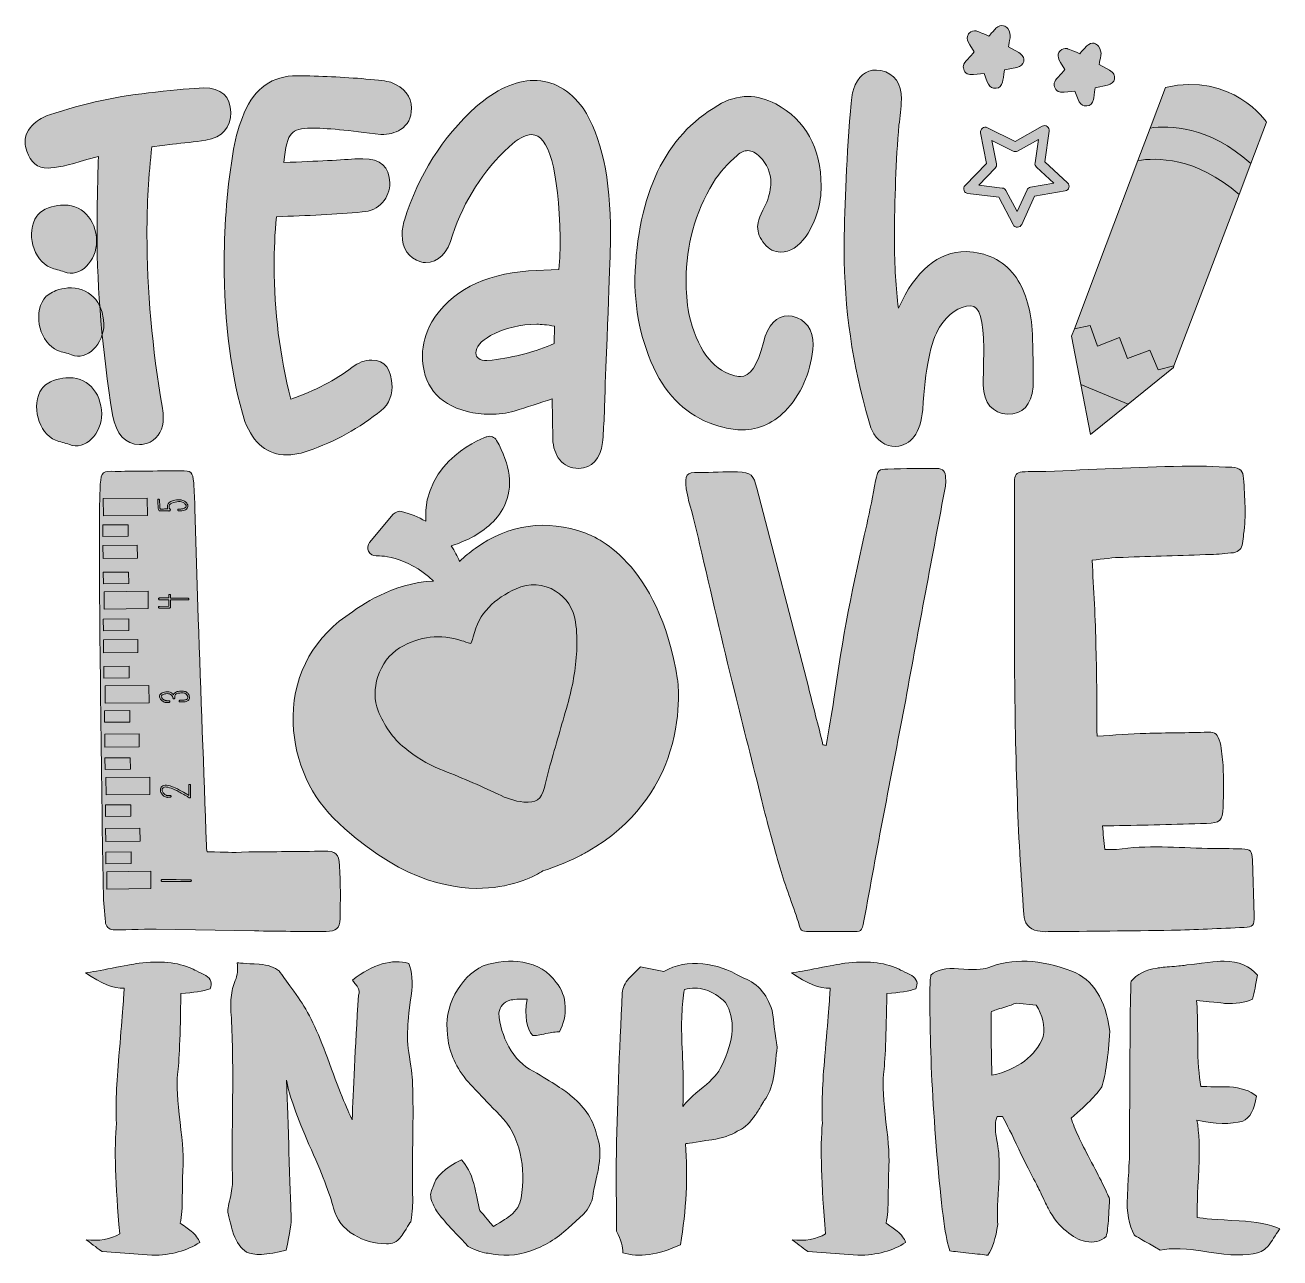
# Model space of a CAD drawing. Header units: inches. Extents: x 45 to 569, y -630 to -116.
import ezdxf

# ---------------------------------------------------------------- set-up
doc = ezdxf.new("R2010")
doc.units = ezdxf.units.IN
doc.header["$MEASUREMENT"] = 0
doc.layers.add('Layer 1', color=7, linetype='Continuous')

# ---------------------------------------------------------------- blocks, each defined once
blk = doc.blocks.new('block 2')
at = {"layer": 'Layer 1', "true_color": 0xfdd00b}
h = blk.add_hatch(color=40, dxfattribs=at)
h.dxf.hatch_style = 2
edge = h.paths.add_edge_path()
edge.add_spline(control_points=[(59.78, -190.84), (68.49, -190.26), (74.63, -196.53), (74.81, -205.89), (74.97, -213.98), (67.8, -221.51), (61.33, -218.72), (59.47, -217.91), (57.42, -217.72), (55.55, -216.93), (48.35, -213.89), (45.16, -202.25), (49.8, -195.44), (50.93, -193.77), (52.96, -192.76), (54.74, -191.95), (56.37, -191.21), (58.23, -191.15), (59.78, -190.84)], knot_values=[0, 0, 0, 0, 1, 1, 1, 2, 2, 2, 3, 3, 3, 4, 4, 4, 5, 5, 5, 6, 6, 6, 6], degree=3, periodic=1)
h = blk.add_hatch(color=40, dxfattribs=at)
h.dxf.hatch_style = 2
edge = h.paths.add_edge_path()
edge.add_spline(control_points=[(62.79, -225.44), (71.49, -224.86), (77.64, -231.13), (77.82, -240.49), (77.97, -248.58), (70.8, -256.12), (64.34, -253.32), (62.47, -252.52), (60.42, -252.33), (58.55, -251.54), (51.36, -248.49), (48.17, -236.85), (52.81, -230.04), (53.94, -228.38), (55.96, -227.36), (57.75, -226.55), (59.37, -225.82), (61.23, -225.76), (62.79, -225.44)], knot_values=[0, 0, 0, 0, 1, 1, 1, 2, 2, 2, 3, 3, 3, 4, 4, 4, 5, 5, 5, 6, 6, 6, 6], degree=3, periodic=1)
h = blk.add_hatch(color=40, dxfattribs=at)
h.dxf.hatch_style = 2
edge = h.paths.add_edge_path()
edge.add_spline(control_points=[(61.9, -262.9), (70.61, -262.32), (76.75, -268.59), (76.93, -277.95), (77.08, -286.04), (69.91, -293.58), (63.45, -290.78), (61.59, -289.98), (59.54, -289.79), (57.67, -289), (50.47, -285.95), (47.28, -274.31), (51.92, -267.5), (53.05, -265.84), (55.07, -264.82), (56.86, -264.01), (58.48, -263.28), (60.34, -263.22), (61.9, -262.9)], knot_values=[0, 0, 0, 0, 1, 1, 1, 2, 2, 2, 3, 3, 3, 4, 4, 4, 5, 5, 5, 6, 6, 6, 6], degree=3, periodic=1)
at = {"layer": 'Layer 1', "lineweight": 0}
for points in [[(59.78, -190.84), (68.49, -190.26), (74.63, -196.53), (74.81, -205.89), (74.97, -213.98), (67.8, -221.51), (61.33, -218.72), (59.47, -217.91), (57.42, -217.72), (55.55, -216.93), (48.35, -213.89), (45.16, -202.25), (49.8, -195.44), (50.93, -193.77), (52.96, -192.76), (54.74, -191.95), (56.37, -191.21), (58.23, -191.15), (59.78, -190.84)], [(62.79, -225.44), (71.49, -224.86), (77.64, -231.13), (77.82, -240.49), (77.97, -248.58), (70.8, -256.12), (64.34, -253.32), (62.47, -252.52), (60.42, -252.33), (58.55, -251.54), (51.36, -248.49), (48.17, -236.85), (52.81, -230.04), (53.94, -228.38), (55.96, -227.36), (57.75, -226.55), (59.37, -225.82), (61.23, -225.76), (62.79, -225.44)], [(61.9, -262.9), (70.61, -262.32), (76.75, -268.59), (76.93, -277.95), (77.08, -286.04), (69.91, -293.58), (63.45, -290.78), (61.59, -289.98), (59.54, -289.79), (57.67, -289), (50.47, -285.95), (47.28, -274.31), (51.92, -267.5), (53.05, -265.84), (55.07, -264.82), (56.86, -264.01), (58.48, -263.28), (60.34, -263.22), (61.9, -262.9)]]:
    blk.add_open_spline(points, degree=3, knots=[0, 0, 0, 0, 1, 1, 1, 2, 2, 2, 3, 3, 3, 4, 4, 4, 5, 5, 5, 6, 6, 6, 6], dxfattribs=at)
blk = doc.blocks.new('block 3')
at = {"layer": 'Layer 1', "true_color": 0x231f20}
h = blk.add_hatch(color=250, dxfattribs=at)
h.dxf.hatch_style = 2
edge = h.paths.add_edge_path()
edge.add_spline(control_points=[(455.17, -278.16), (448.78, -277.64), (445.4, -273.57), (445.03, -265.96), (445.03, -265.96), (445.22, -250.6), (445.22, -250.6), (445.22, -238.79), (443.43, -232.89), (439.87, -232.89), (434.83, -233.02), (430.47, -236), (426.78, -241.84), (423.09, -247.68), (420.76, -259.13), (419.77, -276.19), (418.79, -286.03), (415.04, -291.15), (408.53, -291.54), (403.98, -291.54), (400.66, -289.25), (398.57, -284.65), (397.95, -283.47), (397.53, -282.23), (397.28, -280.92), (390.4, -257.56), (386.96, -233.81), (386.96, -209.66), (386.96, -194.04), (387.81, -174.69), (389.54, -151.59), (389.91, -147), (390.33, -143.98), (390.83, -142.54), (392.67, -137.16), (395.87, -134.46), (400.42, -134.46), (400.42, -134.46), (402.26, -134.66), (402.26, -134.66), (408.03, -135.98), (410.92, -139.98), (410.92, -146.67), (410.68, -150.34), (410.31, -153.95), (409.82, -157.5), (408.59, -172.19), (407.97, -188.2), (407.97, -205.52), (407.97, -216.15), (408.53, -225.6), (409.63, -233.87), (416.76, -218.12), (426.16, -210.25), (437.84, -210.25), (446.32, -210.51), (453.08, -213.79), (458.12, -220.09), (462.3, -226), (464.76, -233.61), (465.5, -242.92), (465.74, -247.65), (465.87, -255.59), (465.87, -266.74), (465.13, -274.35), (461.56, -278.16), (455.17, -278.16)], knot_values=[0, 0, 0, 0, 1, 1, 1, 2, 2, 2, 3, 3, 3, 4, 4, 4, 5, 5, 5, 6, 6, 6, 7, 7, 7, 8, 8, 8, 9, 9, 9, 10, 10, 10, 11, 11, 11, 12, 12, 12, 13, 13, 13, 14, 14, 14, 15, 15, 15, 16, 16, 16, 17, 17, 17, 18, 18, 18, 19, 19, 19, 20, 20, 20, 21, 21, 21, 22, 22, 22, 22], degree=3, periodic=1)
h = blk.add_hatch(color=250, dxfattribs=at)
h.dxf.hatch_style = 2
edge = h.paths.add_edge_path()
edge.add_spline(control_points=[(154.28, -295.09), (146.17, -295.09), (140.33, -290.43), (136.77, -281.11), (130.99, -263), (128.1, -240.63), (128.1, -213.99), (128.1, -198.37), (129.39, -182.89), (131.98, -167.53), (132.96, -162.29), (134.43, -157.23), (136.4, -152.38), (140.83, -142.01), (148.2, -136.83), (158.52, -136.83), (168.11, -136.96), (177.7, -137.42), (187.29, -138.21), (192.57, -138.6), (196.01, -139.06), (197.61, -139.58), (203.39, -141.82), (206.28, -145.42), (206.28, -150.41), (206.28, -154.48), (204.74, -157.43), (201.67, -159.27), (199.45, -160.71), (196.75, -161.43), (193.55, -161.43), (180.16, -159.6), (170.38, -158.68), (164.24, -158.68), (160.3, -158.68), (157.6, -159.46), (156.13, -161.04), (154.65, -162.61), (153.61, -166.62), (152.99, -173.05), (167.01, -172.52), (177.33, -172), (183.97, -171.47), (183.97, -171.47), (186, -171.47), (186, -171.47), (193.37, -171.47), (197.12, -174.82), (197.24, -181.51), (197.24, -184.66), (196.23, -187.42), (194.2, -189.78), (192.17, -192.14), (189.31, -193.45), (185.63, -193.71), (174.81, -194.63), (162.89, -195.29), (149.86, -195.68), (149.24, -202.64), (148.94, -209.53), (148.94, -216.35), (148.94, -235.12), (151.27, -253.62), (155.94, -271.86), (166.02, -268.32), (174.5, -263.92), (181.39, -258.67), (184.09, -256.57), (186.85, -255.52), (189.68, -255.52), (195.21, -255.52), (198.04, -259.26), (198.16, -266.74), (198.16, -271.34), (196.14, -275.01), (192.08, -277.77), (182.61, -285.12), (172.29, -290.56), (161.11, -294.1), (158.65, -294.76), (156.37, -295.09), (154.28, -295.09)], knot_values=[0, 0, 0, 0, 1, 1, 1, 2, 2, 2, 3, 3, 3, 4, 4, 4, 5, 5, 5, 6, 6, 6, 7, 7, 7, 8, 8, 8, 9, 9, 9, 10, 10, 10, 11, 11, 11, 12, 12, 12, 13, 13, 13, 14, 14, 14, 15, 15, 15, 16, 16, 16, 17, 17, 17, 18, 18, 18, 19, 19, 19, 20, 20, 20, 21, 21, 21, 22, 22, 22, 23, 23, 23, 24, 24, 24, 25, 25, 25, 26, 26, 26, 27, 27, 27, 27], degree=3, periodic=1)
h = blk.add_hatch(color=250, dxfattribs=at)
h.dxf.hatch_style = 2
edge = h.paths.add_edge_path()
edge.add_spline(control_points=[(276.15, -300.8), (272.71, -300.66), (270.07, -299.45), (268.22, -297.15), (266.38, -294.86), (265.39, -291.94), (265.27, -288.4), (265.27, -288.4), (265.09, -271.66), (265.09, -271.66), (259.8, -273.5), (254.52, -275.21), (249.23, -276.78), (246.04, -277.7), (242.6, -278.16), (238.91, -278.16), (235.83, -278.16), (232.7, -277.77), (229.51, -276.98), (217.09, -273.7), (210.88, -265.89), (210.88, -253.55), (210.88, -248.96), (212.18, -244.3), (214.76, -239.58), (222.75, -226.85), (236.2, -219.76), (255.13, -218.32), (255.13, -218.32), (267.85, -217.73), (267.85, -217.73), (268.22, -213.27), (268.41, -208.87), (268.41, -204.54), (267.67, -175.8), (263.67, -161.43), (256.42, -161.43), (253.72, -161.43), (250.58, -163.14), (247.02, -166.55), (236.2, -176.52), (228.34, -188.79), (223.42, -203.36), (221.33, -210.97), (217.58, -214.78), (212.18, -214.78), (211.44, -214.78), (210.76, -214.71), (210.15, -214.58), (204.99, -212.88), (202.4, -209.07), (202.4, -203.16), (202.4, -201.06), (202.71, -199.03), (203.33, -197.06), (209.23, -178.3), (219.18, -162.55), (233.19, -149.82), (241.55, -142.6), (249.6, -138.93), (257.35, -138.8), (265.33, -138.8), (272.22, -142.67), (277.99, -150.41), (285.61, -162.09), (289.43, -179.67), (289.43, -203.16), (289.43, -207.89), (288.69, -228.62), (287.21, -265.36), (286.97, -275.47), (286.6, -283.67), (286.11, -289.97), (285.12, -296.92), (281.8, -300.53), (276.15, -300.8)], knot_values=[0, 0, 0, 0, 1, 1, 1, 2, 2, 2, 3, 3, 3, 4, 4, 4, 5, 5, 5, 6, 6, 6, 7, 7, 7, 8, 8, 8, 9, 9, 9, 10, 10, 10, 11, 11, 11, 12, 12, 12, 13, 13, 13, 14, 14, 14, 15, 15, 15, 16, 16, 16, 17, 17, 17, 18, 18, 18, 19, 19, 19, 20, 20, 20, 21, 21, 21, 22, 22, 22, 23, 23, 23, 24, 24, 24, 25, 25, 25, 25], degree=3, periodic=1)
edge = h.paths.add_edge_path()
edge.add_spline(control_points=[(237.8, -255.72), (237.8, -255.72), (240.02, -255.52), (240.02, -255.52), (249.48, -254.34), (258.08, -252.05), (265.83, -248.63), (265.83, -248.63), (266.01, -241.35), (266.01, -241.35), (262.81, -240.83), (260.36, -240.56), (258.64, -240.56), (251.88, -240.56), (245.42, -242.14), (239.28, -245.29), (235.22, -247.65), (233.19, -250.08), (233.19, -252.57), (233.19, -254.67), (234.73, -255.72), (237.8, -255.72)], knot_values=[0, 0, 0, 0, 1, 1, 1, 2, 2, 2, 3, 3, 3, 4, 4, 4, 5, 5, 5, 6, 6, 6, 7, 7, 7, 7], degree=3, periodic=1)
h = blk.add_hatch(color=250, dxfattribs=at)
h.dxf.hatch_style = 2
edge = h.paths.add_edge_path()
edge.add_spline(control_points=[(92.7, -290.76), (86.8, -290.76), (83.05, -286.62), (81.46, -278.36), (77.15, -251.19), (75, -226.13), (75, -203.16), (75, -193.45), (75.19, -182.56), (75.56, -170.49), (75.56, -170.49), (70.76, -171.86), (70.76, -171.86), (62.9, -174.23), (57.49, -175.41), (54.54, -175.41), (50.12, -175.41), (47.17, -173.05), (45.69, -168.32), (45.2, -167.01), (44.95, -165.76), (44.95, -164.58), (44.95, -161.7), (46.18, -159.14), (48.64, -156.9), (50.6, -155.2), (52.76, -153.95), (55.09, -153.17), (69.6, -148.31), (84.34, -145.16), (99.34, -143.72), (108.19, -142.67), (114.89, -142.08), (119.44, -141.94), (126.93, -141.94), (130.74, -145.36), (130.87, -152.18), (130.87, -158.61), (127.37, -162.48), (120.36, -163.79), (115.69, -164.45), (111.08, -164.98), (106.53, -165.37), (106.53, -165.37), (97.87, -166.55), (97.87, -166.55), (96.51, -178.36), (95.84, -190.5), (95.84, -202.97), (95.84, -226.33), (97.99, -250.54), (102.29, -275.6), (102.54, -277.05), (102.66, -278.42), (102.66, -279.73), (102.66, -284.33), (100.82, -287.68), (97.13, -289.77), (95.65, -290.43), (94.18, -290.76), (92.7, -290.76)], knot_values=[0, 0, 0, 0, 1, 1, 1, 2, 2, 2, 3, 3, 3, 4, 4, 4, 5, 5, 5, 6, 6, 6, 7, 7, 7, 8, 8, 8, 9, 9, 9, 10, 10, 10, 11, 11, 11, 12, 12, 12, 13, 13, 13, 14, 14, 14, 15, 15, 15, 16, 16, 16, 17, 17, 17, 18, 18, 18, 19, 19, 19, 20, 20, 20, 20], degree=3, periodic=1)
h = blk.add_hatch(color=250, dxfattribs=at)
h.dxf.hatch_style = 2
edge = h.paths.add_edge_path()
edge.add_spline(control_points=[(344.37, -284.65), (341.91, -284.65), (339.39, -284.33), (336.81, -283.67), (325.13, -280.92), (316.09, -274.09), (309.71, -263.2), (302.94, -250.87), (299.57, -236.95), (299.57, -221.47), (300.67, -186.04), (312.22, -161.96), (334.23, -149.23), (338.28, -146.74), (342.46, -145.49), (346.76, -145.49), (350.57, -145.49), (354.44, -146.54), (358.38, -148.64), (370.92, -155.33), (377.24, -166.75), (377.37, -182.89), (377.37, -190.24), (375.28, -197.19), (371.1, -203.75), (367.9, -208.22), (364.34, -210.45), (360.41, -210.45), (357.83, -210.45), (355.58, -209.3), (353.68, -207), (351.77, -204.71), (350.82, -202.31), (350.82, -199.82), (350.82, -197.85), (352.11, -194.44), (354.69, -189.58), (355.8, -186.7), (356.35, -184), (356.35, -181.51), (356.35, -177.31), (354.81, -173.7), (351.74, -170.68), (350.14, -168.98), (348.48, -168.12), (346.76, -168.12), (345.29, -168.12), (343.81, -168.78), (342.34, -170.09), (338.4, -173.38), (335.02, -177.18), (332.2, -181.51), (324.7, -194.24), (320.95, -207.76), (320.95, -222.06), (320.95, -226.78), (321.32, -231.51), (322.06, -236.23), (325.5, -250.67), (331.64, -259.2), (340.49, -261.82), (341.6, -262.21), (342.64, -262.41), (343.63, -262.41), (347.68, -262.41), (350.88, -257.69), (353.22, -248.24), (355.18, -240.76), (358.68, -237.02), (363.72, -237.02), (363.72, -237.02), (365.2, -237.22), (365.2, -237.22), (371.1, -238.66), (374.05, -242.66), (374.05, -249.22), (373.31, -259.46), (369.75, -268.32), (363.36, -275.8), (357.83, -281.7), (351.49, -284.65), (344.37, -284.65)], knot_values=[0, 0, 0, 0, 1, 1, 1, 2, 2, 2, 3, 3, 3, 4, 4, 4, 5, 5, 5, 6, 6, 6, 7, 7, 7, 8, 8, 8, 9, 9, 9, 10, 10, 10, 11, 11, 11, 12, 12, 12, 13, 13, 13, 14, 14, 14, 15, 15, 15, 16, 16, 16, 17, 17, 17, 18, 18, 18, 19, 19, 19, 20, 20, 20, 21, 21, 21, 22, 22, 22, 23, 23, 23, 24, 24, 24, 25, 25, 25, 26, 26, 26, 27, 27, 27, 27], degree=3, periodic=1)
at = {"layer": 'Layer 1', "lineweight": 0}
for points, knots in [([(455.17, -278.16), (448.78, -277.64), (445.4, -273.57), (445.03, -265.96), (445.03, -265.96), (445.22, -250.6), (445.22, -250.6), (445.22, -238.79), (443.43, -232.89), (439.87, -232.89), (434.83, -233.02), (430.47, -236), (426.78, -241.84), (423.09, -247.68), (420.76, -259.13), (419.77, -276.19), (418.79, -286.03), (415.04, -291.15), (408.53, -291.54), (403.98, -291.54), (400.66, -289.25), (398.57, -284.65), (397.95, -283.47), (397.53, -282.23), (397.28, -280.92), (390.4, -257.56), (386.96, -233.81), (386.96, -209.66), (386.96, -194.04), (387.81, -174.69), (389.54, -151.59), (389.91, -147), (390.33, -143.98), (390.83, -142.54), (392.67, -137.16), (395.87, -134.46), (400.42, -134.46), (400.42, -134.46), (402.26, -134.66), (402.26, -134.66), (408.03, -135.98), (410.92, -139.98), (410.92, -146.67), (410.68, -150.34), (410.31, -153.95), (409.82, -157.5), (408.59, -172.19), (407.97, -188.2), (407.97, -205.52), (407.97, -216.15), (408.53, -225.6), (409.63, -233.87), (416.76, -218.12), (426.16, -210.25), (437.84, -210.25), (446.32, -210.51), (453.08, -213.79), (458.12, -220.09), (462.3, -226), (464.76, -233.61), (465.5, -242.92), (465.74, -247.65), (465.87, -255.59), (465.87, -266.74), (465.13, -274.35), (461.56, -278.16), (455.17, -278.16)], [0, 0, 0, 0, 1, 1, 1, 2, 2, 2, 3, 3, 3, 4, 4, 4, 5, 5, 5, 6, 6, 6, 7, 7, 7, 8, 8, 8, 9, 9, 9, 10, 10, 10, 11, 11, 11, 12, 12, 12, 13, 13, 13, 14, 14, 14, 15, 15, 15, 16, 16, 16, 17, 17, 17, 18, 18, 18, 19, 19, 19, 20, 20, 20, 21, 21, 21, 22, 22, 22, 22]), ([(154.28, -295.09), (146.17, -295.09), (140.33, -290.43), (136.77, -281.11), (130.99, -263), (128.1, -240.63), (128.1, -213.99), (128.1, -198.37), (129.39, -182.89), (131.98, -167.53), (132.96, -162.29), (134.43, -157.23), (136.4, -152.38), (140.83, -142.01), (148.2, -136.83), (158.52, -136.83), (168.11, -136.96), (177.7, -137.42), (187.29, -138.21), (192.57, -138.6), (196.01, -139.06), (197.61, -139.58), (203.39, -141.82), (206.28, -145.42), (206.28, -150.41), (206.28, -154.48), (204.74, -157.43), (201.67, -159.27), (199.45, -160.71), (196.75, -161.43), (193.55, -161.43), (180.16, -159.6), (170.38, -158.68), (164.24, -158.68), (160.3, -158.68), (157.6, -159.46), (156.13, -161.04), (154.65, -162.61), (153.61, -166.62), (152.99, -173.05), (167.01, -172.52), (177.33, -172), (183.97, -171.47), (183.97, -171.47), (186, -171.47), (186, -171.47), (193.37, -171.47), (197.12, -174.82), (197.24, -181.51), (197.24, -184.66), (196.23, -187.42), (194.2, -189.78), (192.17, -192.14), (189.31, -193.45), (185.63, -193.71), (174.81, -194.63), (162.89, -195.29), (149.86, -195.68), (149.24, -202.64), (148.94, -209.53), (148.94, -216.35), (148.94, -235.12), (151.27, -253.62), (155.94, -271.86), (166.02, -268.32), (174.5, -263.92), (181.39, -258.67), (184.09, -256.57), (186.85, -255.52), (189.68, -255.52), (195.21, -255.52), (198.04, -259.26), (198.16, -266.74), (198.16, -271.34), (196.14, -275.01), (192.08, -277.77), (182.61, -285.12), (172.29, -290.56), (161.11, -294.1), (158.65, -294.76), (156.37, -295.09), (154.28, -295.09)], [0, 0, 0, 0, 1, 1, 1, 2, 2, 2, 3, 3, 3, 4, 4, 4, 5, 5, 5, 6, 6, 6, 7, 7, 7, 8, 8, 8, 9, 9, 9, 10, 10, 10, 11, 11, 11, 12, 12, 12, 13, 13, 13, 14, 14, 14, 15, 15, 15, 16, 16, 16, 17, 17, 17, 18, 18, 18, 19, 19, 19, 20, 20, 20, 21, 21, 21, 22, 22, 22, 23, 23, 23, 24, 24, 24, 25, 25, 25, 26, 26, 26, 27, 27, 27, 27]), ([(276.15, -300.8), (272.71, -300.66), (270.07, -299.45), (268.22, -297.15), (266.38, -294.86), (265.39, -291.94), (265.27, -288.4), (265.27, -288.4), (265.09, -271.66), (265.09, -271.66), (259.8, -273.5), (254.52, -275.21), (249.23, -276.78), (246.04, -277.7), (242.6, -278.16), (238.91, -278.16), (235.83, -278.16), (232.7, -277.77), (229.51, -276.98), (217.09, -273.7), (210.88, -265.89), (210.88, -253.55), (210.88, -248.96), (212.18, -244.3), (214.76, -239.58), (222.75, -226.85), (236.2, -219.76), (255.13, -218.32), (255.13, -218.32), (267.85, -217.73), (267.85, -217.73), (268.22, -213.27), (268.41, -208.87), (268.41, -204.54), (267.67, -175.8), (263.67, -161.43), (256.42, -161.43), (253.72, -161.43), (250.58, -163.14), (247.02, -166.55), (236.2, -176.52), (228.34, -188.79), (223.42, -203.36), (221.33, -210.97), (217.58, -214.78), (212.18, -214.78), (211.44, -214.78), (210.76, -214.71), (210.15, -214.58), (204.99, -212.88), (202.4, -209.07), (202.4, -203.16), (202.4, -201.06), (202.71, -199.03), (203.33, -197.06), (209.23, -178.3), (219.18, -162.55), (233.19, -149.82), (241.55, -142.6), (249.6, -138.93), (257.35, -138.8), (265.33, -138.8), (272.22, -142.67), (277.99, -150.41), (285.61, -162.09), (289.43, -179.67), (289.43, -203.16), (289.43, -207.89), (288.69, -228.62), (287.21, -265.36), (286.97, -275.47), (286.6, -283.67), (286.11, -289.97), (285.12, -296.92), (281.8, -300.53), (276.15, -300.8)], [0, 0, 0, 0, 1, 1, 1, 2, 2, 2, 3, 3, 3, 4, 4, 4, 5, 5, 5, 6, 6, 6, 7, 7, 7, 8, 8, 8, 9, 9, 9, 10, 10, 10, 11, 11, 11, 12, 12, 12, 13, 13, 13, 14, 14, 14, 15, 15, 15, 16, 16, 16, 17, 17, 17, 18, 18, 18, 19, 19, 19, 20, 20, 20, 21, 21, 21, 22, 22, 22, 23, 23, 23, 24, 24, 24, 25, 25, 25, 25]), ([(92.7, -290.76), (86.8, -290.76), (83.05, -286.62), (81.46, -278.36), (77.15, -251.19), (75, -226.13), (75, -203.16), (75, -193.45), (75.19, -182.56), (75.56, -170.49), (75.56, -170.49), (70.76, -171.86), (70.76, -171.86), (62.9, -174.23), (57.49, -175.41), (54.54, -175.41), (50.12, -175.41), (47.17, -173.05), (45.69, -168.32), (45.2, -167.01), (44.95, -165.76), (44.95, -164.58), (44.95, -161.7), (46.18, -159.14), (48.64, -156.9), (50.6, -155.2), (52.76, -153.95), (55.09, -153.17), (69.6, -148.31), (84.34, -145.16), (99.34, -143.72), (108.19, -142.67), (114.89, -142.08), (119.44, -141.94), (126.93, -141.94), (130.74, -145.36), (130.87, -152.18), (130.87, -158.61), (127.37, -162.48), (120.36, -163.79), (115.69, -164.45), (111.08, -164.98), (106.53, -165.37), (106.53, -165.37), (97.87, -166.55), (97.87, -166.55), (96.51, -178.36), (95.84, -190.5), (95.84, -202.97), (95.84, -226.33), (97.99, -250.54), (102.29, -275.6), (102.54, -277.05), (102.66, -278.42), (102.66, -279.73), (102.66, -284.33), (100.82, -287.68), (97.13, -289.77), (95.65, -290.43), (94.18, -290.76), (92.7, -290.76)], [0, 0, 0, 0, 1, 1, 1, 2, 2, 2, 3, 3, 3, 4, 4, 4, 5, 5, 5, 6, 6, 6, 7, 7, 7, 8, 8, 8, 9, 9, 9, 10, 10, 10, 11, 11, 11, 12, 12, 12, 13, 13, 13, 14, 14, 14, 15, 15, 15, 16, 16, 16, 17, 17, 17, 18, 18, 18, 19, 19, 19, 20, 20, 20, 20]), ([(344.37, -284.65), (341.91, -284.65), (339.39, -284.33), (336.81, -283.67), (325.13, -280.92), (316.09, -274.09), (309.71, -263.2), (302.94, -250.87), (299.57, -236.95), (299.57, -221.47), (300.67, -186.04), (312.22, -161.96), (334.23, -149.23), (338.28, -146.74), (342.46, -145.49), (346.76, -145.49), (350.57, -145.49), (354.44, -146.54), (358.38, -148.64), (370.92, -155.33), (377.24, -166.75), (377.37, -182.89), (377.37, -190.24), (375.28, -197.19), (371.1, -203.75), (367.9, -208.22), (364.34, -210.45), (360.41, -210.45), (357.83, -210.45), (355.58, -209.3), (353.68, -207), (351.77, -204.71), (350.82, -202.31), (350.82, -199.82), (350.82, -197.85), (352.11, -194.44), (354.69, -189.58), (355.8, -186.7), (356.35, -184), (356.35, -181.51), (356.35, -177.31), (354.81, -173.7), (351.74, -170.68), (350.14, -168.98), (348.48, -168.12), (346.76, -168.12), (345.29, -168.12), (343.81, -168.78), (342.34, -170.09), (338.4, -173.38), (335.02, -177.18), (332.2, -181.51), (324.7, -194.24), (320.95, -207.76), (320.95, -222.06), (320.95, -226.78), (321.32, -231.51), (322.06, -236.23), (325.5, -250.67), (331.64, -259.2), (340.49, -261.82), (341.6, -262.21), (342.64, -262.41), (343.63, -262.41), (347.68, -262.41), (350.88, -257.69), (353.22, -248.24), (355.18, -240.76), (358.68, -237.02), (363.72, -237.02), (363.72, -237.02), (365.2, -237.22), (365.2, -237.22), (371.1, -238.66), (374.05, -242.66), (374.05, -249.22), (373.31, -259.46), (369.75, -268.32), (363.36, -275.8), (357.83, -281.7), (351.49, -284.65), (344.37, -284.65)], [0, 0, 0, 0, 1, 1, 1, 2, 2, 2, 3, 3, 3, 4, 4, 4, 5, 5, 5, 6, 6, 6, 7, 7, 7, 8, 8, 8, 9, 9, 9, 10, 10, 10, 11, 11, 11, 12, 12, 12, 13, 13, 13, 14, 14, 14, 15, 15, 15, 16, 16, 16, 17, 17, 17, 18, 18, 18, 19, 19, 19, 20, 20, 20, 21, 21, 21, 22, 22, 22, 23, 23, 23, 24, 24, 24, 25, 25, 25, 26, 26, 26, 27, 27, 27, 27]), ([(237.8, -255.72), (237.8, -255.72), (240.02, -255.52), (240.02, -255.52), (249.48, -254.34), (258.08, -252.05), (265.83, -248.63), (265.83, -248.63), (266.01, -241.35), (266.01, -241.35), (262.81, -240.83), (260.36, -240.56), (258.64, -240.56), (251.88, -240.56), (245.42, -242.14), (239.28, -245.29), (235.22, -247.65), (233.19, -250.08), (233.19, -252.57), (233.19, -254.67), (234.73, -255.72), (237.8, -255.72)], [0, 0, 0, 0, 1, 1, 1, 2, 2, 2, 3, 3, 3, 4, 4, 4, 5, 5, 5, 6, 6, 6, 7, 7, 7, 7])]:
    blk.add_open_spline(points, degree=3, knots=knots, dxfattribs=at)
blk = doc.blocks.new('block 4')
at = {"layer": 'Layer 1', "true_color": 0x00a550}
h = blk.add_hatch(color=114, dxfattribs=at)
h.dxf.hatch_style = 2
edge = h.paths.add_edge_path()
edge.add_spline(control_points=[(92.54, -507.29), (101.23, -506.14), (108.62, -506.86), (114.64, -509.51), (115.18, -509.86), (116.14, -510.29), (117.51, -510.94), (118.88, -511.58), (119.84, -512.08), (120.45, -512.44), (122.57, -513.8), (123.12, -515.66), (122.16, -517.95), (119.36, -518.88), (115.25, -519.53), (109.98, -519.96), (109.78, -537.35), (109.3, -548.59), (108.62, -553.67), (108.21, -558.11), (108.55, -564.76), (109.64, -573.57), (110.81, -582.44), (111.15, -589.1), (110.81, -593.54), (110.74, -594.61), (110.67, -598.33), (110.6, -604.71), (110.6, -609.21), (110.33, -612.87), (109.71, -615.73), (110.19, -616.16), (111.01, -616.73), (112.04, -617.45), (112.04, -617.45), (114.36, -619.16), (114.36, -619.16), (116.14, -620.6), (117.31, -622.17), (117.85, -623.82), (112.58, -627.32), (105.95, -629.11), (97.94, -629.19), (97.94, -629.19), (77.07, -627.61), (77.07, -627.61), (75.57, -626.54), (73.38, -624.89), (70.44, -622.67), (75.84, -623.39), (80.56, -622.53), (84.46, -620.17), (82.62, -599.62), (82.14, -584.23), (83.1, -574), (82.75, -566.77), (83.1, -557.39), (84.12, -545.87), (85.42, -531.05), (86.17, -521.67), (86.31, -517.74), (82, -517.95), (76.66, -515.8), (70.23, -511.22), (72.63, -510.94), (76.32, -510.29), (81.32, -509.29), (86.24, -508.29), (90.01, -507.64), (92.54, -507.29)], knot_values=[0, 0, 0, 0, 1, 1, 1, 2, 2, 2, 3, 3, 3, 4, 4, 4, 5, 5, 5, 6, 6, 6, 7, 7, 7, 8, 8, 8, 9, 9, 9, 10, 10, 10, 11, 11, 11, 12, 12, 12, 13, 13, 13, 14, 14, 14, 15, 15, 15, 16, 16, 16, 17, 17, 17, 18, 18, 18, 19, 19, 19, 20, 20, 20, 21, 21, 21, 22, 22, 22, 23, 23, 23, 23], degree=3, periodic=1)
h = blk.add_hatch(color=114, dxfattribs=at)
h.dxf.hatch_style = 2
edge = h.paths.add_edge_path()
edge.add_spline(control_points=[(151.18, -510.58), (150.9, -510.36), (153.57, -514.01), (159.11, -521.67), (163.15, -527.33), (167.19, -535.7), (171.16, -546.73), (175.88, -559.83), (179.37, -568.42), (181.55, -572.57), (181.9, -560.61), (182.72, -543.29), (184.15, -520.6), (184.63, -519.46), (184.5, -518.31), (183.74, -517.16), (183.54, -516.88), (183.2, -516.38), (182.65, -515.73), (182.17, -515.16), (181.83, -514.66), (181.62, -514.3), (190.31, -507.64), (198.18, -505.35), (205.16, -507.36), (206.6, -510.72), (206.94, -515.23), (206.12, -520.89), (205.09, -528.26), (204.61, -532.91), (204.75, -534.7), (204.41, -537.49), (204.68, -541.43), (205.43, -546.37), (206.32, -551.88), (206.8, -555.75), (206.73, -558.04), (206.94, -563.26), (207.01, -571.21), (206.8, -581.8), (206.6, -592.32), (206.6, -600.2), (206.87, -605.49), (206.87, -607.57), (206.6, -610.79), (206.05, -615.16), (205.57, -615.73), (204.89, -616.73), (204, -618.23), (203.18, -619.67), (202.49, -620.74), (201.94, -621.38), (200.23, -623.6), (198.18, -624.6), (195.85, -624.39), (190.79, -624.32), (186.28, -623.03), (182.31, -620.67), (177.86, -617.95), (174.99, -614.23), (173.69, -609.5), (172.32, -603.78), (168.9, -594.9), (163.49, -582.87), (158.5, -571.71), (155.35, -562.76), (154.05, -556.03), (154.39, -562.19), (154.73, -571.71), (155.08, -584.59), (155.42, -597.12), (155.76, -606.64), (156.1, -613.15), (156.24, -615.23), (155.56, -619.88), (153.98, -627.04), (145.84, -629.11), (140.3, -629.33), (137.42, -627.83), (135.03, -626.32), (133.25, -623.82), (131.95, -620.38), (131.68, -619.59), (130.86, -616.52), (129.56, -611.15), (129.62, -609.93), (130.03, -607.64), (130.79, -604.28), (131.4, -601.48), (131.68, -599.19), (131.54, -597.4), (131.4, -591.61), (131.4, -580.15), (131.61, -563.05), (131.75, -548.73), (131.54, -537.28), (130.99, -528.69), (130.79, -526.47), (130.79, -524.11), (130.99, -521.53), (131.2, -518.95), (131.75, -516.59), (132.7, -514.44), (133.66, -512.3), (133.93, -509.86), (133.52, -507.07), (133.73, -507.14), (136.74, -507.36), (142.69, -507.72), (146.39, -507.93), (149.19, -508.93), (151.18, -510.58)], knot_values=[0, 0, 0, 0, 1, 1, 1, 2, 2, 2, 3, 3, 3, 4, 4, 4, 5, 5, 5, 6, 6, 6, 7, 7, 7, 8, 8, 8, 9, 9, 9, 10, 10, 10, 11, 11, 11, 12, 12, 12, 13, 13, 13, 14, 14, 14, 15, 15, 15, 16, 16, 16, 17, 17, 17, 18, 18, 18, 19, 19, 19, 20, 20, 20, 21, 21, 21, 22, 22, 22, 23, 23, 23, 24, 24, 24, 25, 25, 25, 26, 26, 26, 27, 27, 27, 28, 28, 28, 29, 29, 29, 30, 30, 30, 31, 31, 31, 32, 32, 32, 33, 33, 33, 34, 34, 34, 35, 35, 35, 36, 36, 36, 37, 37, 37, 37], degree=3, periodic=1)
h = blk.add_hatch(color=114, dxfattribs=at)
h.dxf.hatch_style = 2
edge = h.paths.add_edge_path()
edge.add_spline(control_points=[(266.67, -515.3), (269.07, -518.02), (270.3, -521.39), (270.51, -525.32), (270.64, -528.97), (269.82, -532.55), (268.04, -535.92), (266.74, -535.85), (264.83, -536.13), (262.43, -536.63), (259.9, -537.21), (258.05, -537.49), (256.89, -537.49), (254.22, -534.49), (253.47, -529.4), (254.56, -522.32), (251.21, -522.17), (248.75, -522.32), (247.31, -522.75), (244.78, -523.54), (243.27, -525.25), (242.79, -527.97), (243.14, -533.05), (244.51, -537.78), (246.9, -542.15), (249.5, -546.8), (252.92, -550.23), (257.09, -552.38), (265.1, -556.96), (270.51, -560.47), (273.31, -562.9), (278.99, -567.7), (282.41, -573.07), (283.71, -579.15), (285.01, -582.66), (285.28, -586.81), (284.53, -591.75), (284.33, -593.18), (283.85, -595.33), (283.23, -598.12), (282.62, -600.91), (282.21, -602.99), (282, -604.42), (281.66, -607.07), (280.36, -609.57), (278.1, -612.01), (278.1, -612.01), (271.67, -617.8), (271.67, -617.8), (266.95, -622.24), (261.82, -625.39), (256.14, -627.32), (249.98, -629.4), (244.03, -629.76), (238.28, -628.25), (236.43, -628.33), (233.63, -627.4), (230, -625.46), (222.34, -617.59), (217.96, -612.65), (216.8, -610.65), (215.56, -608.5), (214.81, -606.92), (214.54, -605.85), (214.06, -604.06), (214.26, -602.42), (215.22, -600.91), (216.11, -596.55), (220.15, -592.68), (227.2, -589.32), (229.38, -591.68), (231.1, -594.97), (232.26, -599.19), (232.67, -600.55), (233.08, -602.42), (233.56, -604.71), (233.56, -604.71), (234.65, -610.22), (234.65, -610.22), (234.93, -610.58), (236.84, -612.87), (240.47, -617.09), (244.23, -614.87), (246.63, -613.37), (247.65, -612.51), (250.18, -610.43), (251.62, -608.07), (252.03, -605.35), (253.06, -598.76), (252.99, -592.54), (251.69, -586.74), (250.25, -580.15), (247.38, -574.79), (243.21, -570.71), (235.06, -562.33), (230.34, -557.39), (229.18, -555.89), (224.32, -549.73), (221.72, -543.51), (221.38, -537.13), (220.56, -531.34), (221.58, -525.68), (224.39, -520.24), (227.2, -514.95), (231.16, -510.94), (236.23, -508.29), (242.04, -506.5), (247.52, -506), (252.72, -506.86), (258.87, -507.93), (263.53, -510.72), (266.67, -515.3)], knot_values=[0, 0, 0, 0, 1, 1, 1, 2, 2, 2, 3, 3, 3, 4, 4, 4, 5, 5, 5, 6, 6, 6, 7, 7, 7, 8, 8, 8, 9, 9, 9, 10, 10, 10, 11, 11, 11, 12, 12, 12, 13, 13, 13, 14, 14, 14, 15, 15, 15, 16, 16, 16, 17, 17, 17, 18, 18, 18, 19, 19, 19, 20, 20, 20, 21, 21, 21, 22, 22, 22, 23, 23, 23, 24, 24, 24, 25, 25, 25, 26, 26, 26, 27, 27, 27, 28, 28, 28, 29, 29, 29, 30, 30, 30, 31, 31, 31, 32, 32, 32, 33, 33, 33, 34, 34, 34, 35, 35, 35, 36, 36, 36, 37, 37, 37, 37], degree=3, periodic=1)
h = blk.add_hatch(color=114, dxfattribs=at)
h.dxf.hatch_style = 2
edge = h.paths.add_edge_path()
edge.add_spline(control_points=[(359.04, -542.29), (358.84, -543.58), (358.57, -545.44), (358.36, -547.8), (358.36, -547.8), (357.74, -553.38), (357.74, -553.38), (357.13, -557.75), (355.96, -561.26), (354.19, -563.76), (353.84, -564.19), (353.02, -565.48), (351.72, -567.7), (350.7, -569.35), (349.88, -570.63), (349.12, -571.64), (347, -574.5), (344.74, -576.43), (342.28, -577.43), (339.68, -579.08), (336.19, -580.3), (331.74, -580.94), (324.56, -582.01), (320.93, -582.59), (320.73, -582.59), (321.75, -596.33), (321, -610.36), (318.61, -624.75), (309.23, -629.11), (301.16, -630.26), (294.52, -628.11), (294.66, -625.75), (293.77, -622.74), (291.92, -619.09), (291.92, -619.09), (291.79, -590.53), (291.79, -590.53), (292.2, -567.91), (293.02, -544.29), (294.32, -519.67), (294.39, -517.59), (295.34, -515.59), (297.06, -513.59), (297.06, -513.59), (299.52, -511.08), (299.52, -511.08), (299.52, -511.08), (301.98, -508.72), (301.98, -508.72), (301.98, -508.72), (311.7, -510.72), (311.7, -510.72), (316.55, -507.93), (321.96, -506.86), (327.98, -507.5), (333.39, -508.07), (338.72, -509.93), (343.92, -513.01), (350.29, -515.16), (354.67, -519.81), (356.92, -527.04), (358.22, -537.49), (358.98, -542.58), (359.04, -542.29)], knot_values=[0, 0, 0, 0, 1, 1, 1, 2, 2, 2, 3, 3, 3, 4, 4, 4, 5, 5, 5, 6, 6, 6, 7, 7, 7, 8, 8, 8, 9, 9, 9, 10, 10, 10, 11, 11, 11, 12, 12, 12, 13, 13, 13, 14, 14, 14, 15, 15, 15, 16, 16, 16, 17, 17, 17, 18, 18, 18, 19, 19, 19, 20, 20, 20, 21, 21, 21, 21], degree=3, periodic=1)
edge = h.paths.add_edge_path()
edge.add_spline(control_points=[(337.42, -523.61), (331.95, -518.38), (326.2, -516.59), (320.25, -518.24), (319.16, -524.18), (318.81, -532.34), (319.29, -542.65), (319.84, -554.6), (319.91, -562.76), (319.57, -567.13), (320.87, -565.27), (323.67, -562.55), (328.05, -559.04), (331.95, -555.89), (334.48, -552.95), (335.78, -550.23), (341.05, -539.28), (341.6, -530.41), (337.42, -523.61)], knot_values=[0, 0, 0, 0, 1, 1, 1, 2, 2, 2, 3, 3, 3, 4, 4, 4, 5, 5, 5, 6, 6, 6, 6], degree=3, periodic=1)
h = blk.add_hatch(color=114, dxfattribs=at)
h.dxf.hatch_style = 2
edge = h.paths.add_edge_path()
edge.add_spline(control_points=[(387.3, -507.29), (395.99, -506.14), (403.38, -506.86), (409.41, -509.51), (409.95, -509.86), (410.91, -510.29), (412.28, -510.94), (413.65, -511.58), (414.6, -512.08), (415.22, -512.44), (417.34, -513.8), (417.89, -515.66), (416.93, -517.95), (414.13, -518.88), (410.02, -519.53), (404.75, -519.96), (404.55, -537.35), (404.07, -548.59), (403.38, -553.67), (402.97, -558.11), (403.32, -564.76), (404.41, -573.57), (405.57, -582.44), (405.92, -589.1), (405.57, -593.54), (405.5, -594.61), (405.44, -598.33), (405.37, -604.71), (405.37, -609.21), (405.09, -612.87), (404.48, -615.73), (404.96, -616.16), (405.78, -616.73), (406.8, -617.45), (406.8, -617.45), (409.13, -619.16), (409.13, -619.16), (410.91, -620.6), (412.07, -622.17), (412.62, -623.82), (407.35, -627.32), (400.72, -629.11), (392.71, -629.19), (392.71, -629.19), (371.84, -627.61), (371.84, -627.61), (370.34, -626.54), (368.15, -624.89), (365.21, -622.67), (370.61, -623.39), (375.33, -622.53), (379.23, -620.17), (377.38, -599.62), (376.91, -584.23), (377.86, -574), (377.52, -566.77), (377.86, -557.39), (378.89, -545.87), (380.19, -531.05), (380.94, -521.67), (381.08, -517.74), (376.77, -517.95), (371.43, -515.8), (365, -511.22), (367.39, -510.94), (371.09, -510.29), (376.08, -509.29), (381.01, -508.29), (384.77, -507.64), (387.3, -507.29)], knot_values=[0, 0, 0, 0, 1, 1, 1, 2, 2, 2, 3, 3, 3, 4, 4, 4, 5, 5, 5, 6, 6, 6, 7, 7, 7, 8, 8, 8, 9, 9, 9, 10, 10, 10, 11, 11, 11, 12, 12, 12, 13, 13, 13, 14, 14, 14, 15, 15, 15, 16, 16, 16, 17, 17, 17, 18, 18, 18, 19, 19, 19, 20, 20, 20, 21, 21, 21, 22, 22, 22, 23, 23, 23, 23], degree=3, periodic=1)
h = blk.add_hatch(color=114, dxfattribs=at)
h.dxf.hatch_style = 2
edge = h.paths.add_edge_path()
edge.add_spline(control_points=[(497.87, -535.63), (497.26, -546.15), (496.1, -553.88), (494.52, -558.82), (493.22, -561.26), (488.98, -565.62), (481.73, -571.99), (483.16, -576.36), (485.76, -582.01), (489.53, -589.03), (493.7, -596.83), (496.51, -602.42), (497.81, -605.71), (497.74, -606.64), (497.53, -609.21), (497.33, -613.58), (497.19, -616.8), (496.85, -619.38), (496.37, -621.31), (493.97, -623.39), (491.17, -624.1), (487.82, -623.39), (485.01, -622.82), (482.27, -621.38), (479.74, -619.09), (476.94, -617.02), (474.41, -613.87), (472.15, -609.57), (471.6, -608.57), (470.71, -606.71), (469.41, -603.99), (468.32, -601.63), (467.43, -599.77), (466.67, -598.41), (465.03, -595.47), (462.77, -590.96), (459.83, -584.88), (457.03, -578.79), (454.77, -574.21), (453.06, -571.28), (453.06, -571.28), (450.8, -571.28), (450.8, -571.28), (450.05, -573.28), (449.91, -575.79), (450.32, -578.72), (450.39, -579.51), (450.6, -580.73), (450.94, -582.52), (451.21, -584.16), (451.42, -585.38), (451.49, -586.31), (451.83, -589.82), (451.83, -594.83), (451.42, -601.34), (450.94, -608.28), (450.87, -613.29), (451.08, -616.37), (450.25, -622.03), (448.89, -626.32), (446.97, -629.19), (445.26, -628.97), (442.66, -628.61), (439.03, -628.25), (435.54, -627.9), (432.94, -627.61), (431.1, -627.32), (429.39, -622.89), (427.74, -610.79), (426.03, -590.96), (424.32, -571.13), (423.3, -553.67), (422.95, -538.5), (422.61, -523.32), (422.68, -514.59), (423.16, -512.23), (425.69, -509.93), (429.59, -509.08), (434.72, -509.58), (440.67, -510.15), (444.78, -510.01), (446.9, -509.15), (457.1, -505.07), (468.8, -505.57), (482.07, -510.58), (490.9, -514.01), (496.16, -522.39), (497.87, -535.63)], knot_values=[0, 0, 0, 0, 1, 1, 1, 2, 2, 2, 3, 3, 3, 4, 4, 4, 5, 5, 5, 6, 6, 6, 7, 7, 7, 8, 8, 8, 9, 9, 9, 10, 10, 10, 11, 11, 11, 12, 12, 12, 13, 13, 13, 14, 14, 14, 15, 15, 15, 16, 16, 16, 17, 17, 17, 18, 18, 18, 19, 19, 19, 20, 20, 20, 21, 21, 21, 22, 22, 22, 23, 23, 23, 24, 24, 24, 25, 25, 25, 26, 26, 26, 27, 27, 27, 28, 28, 28, 29, 29, 29, 29], degree=3, periodic=1)
edge = h.paths.add_edge_path()
edge.add_spline(control_points=[(470.1, -537.92), (470.78, -533.41), (469.82, -528.97), (467.15, -524.75), (467.15, -524.75), (458.88, -523.89), (458.88, -523.89), (457.64, -524.39), (455.93, -524.97), (453.67, -525.68), (451.14, -526.47), (449.43, -527.04), (448.41, -527.4), (448.2, -530.33), (448.27, -539.21), (448.68, -554.03), (459.63, -551.52), (466.74, -546.15), (470.1, -537.92)], knot_values=[0, 0, 0, 0, 1, 1, 1, 2, 2, 2, 3, 3, 3, 4, 4, 4, 5, 5, 5, 6, 6, 6, 6], degree=3, periodic=1)
h = blk.add_hatch(color=114, dxfattribs=at)
h.dxf.hatch_style = 2
edge = h.paths.add_edge_path()
edge.add_spline(control_points=[(523.81, -508.65), (526.62, -508.43), (528.67, -508.22), (529.97, -508), (539.34, -506.86), (544.61, -506.28), (545.64, -506.36), (551.66, -506.5), (556.31, -508.5), (559.53, -512.3), (558.84, -516.09), (558.16, -519.38), (557.47, -522.32), (554.26, -523.68), (550.42, -524.25), (545.91, -524.04), (545.98, -524.04), (542.01, -523.61), (534.14, -522.82), (534.42, -525.75), (534.55, -531.7), (534.62, -540.79), (534.62, -548.23), (535.03, -554.17), (535.92, -558.68), (537.29, -558.75), (539.27, -558.82), (541.8, -558.82), (544.61, -558.82), (546.66, -558.82), (547.83, -558.89), (552.61, -559.18), (556.38, -560.47), (559.11, -562.69), (558.29, -568.42), (556.38, -571.92), (553.37, -573.21), (548.3, -574.57), (541.94, -574.43), (534.28, -572.78), (535.17, -577.86), (535.44, -584.59), (535.03, -592.97), (534.48, -603.78), (534.28, -610.58), (534.35, -613.37), (536.74, -613.87), (542.62, -614.3), (551.86, -614.8), (559.05, -615.16), (564.72, -616.3), (568.9, -618.09), (568.42, -618.74), (567.74, -619.74), (566.91, -621.03), (566.03, -622.53), (565.34, -623.53), (565, -624.03), (563.36, -626.32), (561.58, -627.68), (559.59, -628.11), (554.94, -629.4), (548.17, -629.33), (539.2, -627.83), (530.04, -626.32), (523.26, -626.04), (518.95, -627.04), (512.04, -623.1), (508.42, -621.03), (508.07, -620.67), (505.82, -616.59), (504.86, -611.22), (505.2, -604.56), (505.82, -593.47), (506.09, -587.96), (506.09, -587.88), (506.23, -542.29), (506.43, -517.88), (506.77, -514.8), (509.17, -511.87), (512.73, -510.08), (517.58, -509.29), (518.88, -509.08), (521, -508.86), (523.81, -508.65)], knot_values=[0, 0, 0, 0, 1, 1, 1, 2, 2, 2, 3, 3, 3, 4, 4, 4, 5, 5, 5, 6, 6, 6, 7, 7, 7, 8, 8, 8, 9, 9, 9, 10, 10, 10, 11, 11, 11, 12, 12, 12, 13, 13, 13, 14, 14, 14, 15, 15, 15, 16, 16, 16, 17, 17, 17, 18, 18, 18, 19, 19, 19, 20, 20, 20, 21, 21, 21, 22, 22, 22, 23, 23, 23, 24, 24, 24, 25, 25, 25, 26, 26, 26, 27, 27, 27, 28, 28, 28, 28], degree=3, periodic=1)
at = {"layer": 'Layer 1', "lineweight": 0}
for points, knots in [([(92.54, -507.29), (101.23, -506.14), (108.62, -506.86), (114.64, -509.51), (115.18, -509.86), (116.14, -510.29), (117.51, -510.94), (118.88, -511.58), (119.84, -512.08), (120.45, -512.44), (122.57, -513.8), (123.12, -515.66), (122.16, -517.95), (119.36, -518.88), (115.25, -519.53), (109.98, -519.96), (109.78, -537.35), (109.3, -548.59), (108.62, -553.67), (108.21, -558.11), (108.55, -564.76), (109.64, -573.57), (110.81, -582.44), (111.15, -589.1), (110.81, -593.54), (110.74, -594.61), (110.67, -598.33), (110.6, -604.71), (110.6, -609.21), (110.33, -612.87), (109.71, -615.73), (110.19, -616.16), (111.01, -616.73), (112.04, -617.45), (112.04, -617.45), (114.36, -619.16), (114.36, -619.16), (116.14, -620.6), (117.31, -622.17), (117.85, -623.82), (112.58, -627.32), (105.95, -629.11), (97.94, -629.19), (97.94, -629.19), (77.07, -627.61), (77.07, -627.61), (75.57, -626.54), (73.38, -624.89), (70.44, -622.67), (75.84, -623.39), (80.56, -622.53), (84.46, -620.17), (82.62, -599.62), (82.14, -584.23), (83.1, -574), (82.75, -566.77), (83.1, -557.39), (84.12, -545.87), (85.42, -531.05), (86.17, -521.67), (86.31, -517.74), (82, -517.95), (76.66, -515.8), (70.23, -511.22), (72.63, -510.94), (76.32, -510.29), (81.32, -509.29), (86.24, -508.29), (90.01, -507.64), (92.54, -507.29)], [0, 0, 0, 0, 1, 1, 1, 2, 2, 2, 3, 3, 3, 4, 4, 4, 5, 5, 5, 6, 6, 6, 7, 7, 7, 8, 8, 8, 9, 9, 9, 10, 10, 10, 11, 11, 11, 12, 12, 12, 13, 13, 13, 14, 14, 14, 15, 15, 15, 16, 16, 16, 17, 17, 17, 18, 18, 18, 19, 19, 19, 20, 20, 20, 21, 21, 21, 22, 22, 22, 23, 23, 23, 23]), ([(151.18, -510.58), (150.9, -510.36), (153.57, -514.01), (159.11, -521.67), (163.15, -527.33), (167.19, -535.7), (171.16, -546.73), (175.88, -559.83), (179.37, -568.42), (181.55, -572.57), (181.9, -560.61), (182.72, -543.29), (184.15, -520.6), (184.63, -519.46), (184.5, -518.31), (183.74, -517.16), (183.54, -516.88), (183.2, -516.38), (182.65, -515.73), (182.17, -515.16), (181.83, -514.66), (181.62, -514.3), (190.31, -507.64), (198.18, -505.35), (205.16, -507.36), (206.6, -510.72), (206.94, -515.23), (206.12, -520.89), (205.09, -528.26), (204.61, -532.91), (204.75, -534.7), (204.41, -537.49), (204.68, -541.43), (205.43, -546.37), (206.32, -551.88), (206.8, -555.75), (206.73, -558.04), (206.94, -563.26), (207.01, -571.21), (206.8, -581.8), (206.6, -592.32), (206.6, -600.2), (206.87, -605.49), (206.87, -607.57), (206.6, -610.79), (206.05, -615.16), (205.57, -615.73), (204.89, -616.73), (204, -618.23), (203.18, -619.67), (202.49, -620.74), (201.94, -621.38), (200.23, -623.6), (198.18, -624.6), (195.85, -624.39), (190.79, -624.32), (186.28, -623.03), (182.31, -620.67), (177.86, -617.95), (174.99, -614.23), (173.69, -609.5), (172.32, -603.78), (168.9, -594.9), (163.49, -582.87), (158.5, -571.71), (155.35, -562.76), (154.05, -556.03), (154.39, -562.19), (154.73, -571.71), (155.08, -584.59), (155.42, -597.12), (155.76, -606.64), (156.1, -613.15), (156.24, -615.23), (155.56, -619.88), (153.98, -627.04), (145.84, -629.11), (140.3, -629.33), (137.42, -627.83), (135.03, -626.32), (133.25, -623.82), (131.95, -620.38), (131.68, -619.59), (130.86, -616.52), (129.56, -611.15), (129.62, -609.93), (130.03, -607.64), (130.79, -604.28), (131.4, -601.48), (131.68, -599.19), (131.54, -597.4), (131.4, -591.61), (131.4, -580.15), (131.61, -563.05), (131.75, -548.73), (131.54, -537.28), (130.99, -528.69), (130.79, -526.47), (130.79, -524.11), (130.99, -521.53), (131.2, -518.95), (131.75, -516.59), (132.7, -514.44), (133.66, -512.3), (133.93, -509.86), (133.52, -507.07), (133.73, -507.14), (136.74, -507.36), (142.69, -507.72), (146.39, -507.93), (149.19, -508.93), (151.18, -510.58)], [0, 0, 0, 0, 1, 1, 1, 2, 2, 2, 3, 3, 3, 4, 4, 4, 5, 5, 5, 6, 6, 6, 7, 7, 7, 8, 8, 8, 9, 9, 9, 10, 10, 10, 11, 11, 11, 12, 12, 12, 13, 13, 13, 14, 14, 14, 15, 15, 15, 16, 16, 16, 17, 17, 17, 18, 18, 18, 19, 19, 19, 20, 20, 20, 21, 21, 21, 22, 22, 22, 23, 23, 23, 24, 24, 24, 25, 25, 25, 26, 26, 26, 27, 27, 27, 28, 28, 28, 29, 29, 29, 30, 30, 30, 31, 31, 31, 32, 32, 32, 33, 33, 33, 34, 34, 34, 35, 35, 35, 36, 36, 36, 37, 37, 37, 37]), ([(266.67, -515.3), (269.07, -518.02), (270.3, -521.39), (270.51, -525.32), (270.64, -528.97), (269.82, -532.55), (268.04, -535.92), (266.74, -535.85), (264.83, -536.13), (262.43, -536.63), (259.9, -537.21), (258.05, -537.49), (256.89, -537.49), (254.22, -534.49), (253.47, -529.4), (254.56, -522.32), (251.21, -522.17), (248.75, -522.32), (247.31, -522.75), (244.78, -523.54), (243.27, -525.25), (242.79, -527.97), (243.14, -533.05), (244.51, -537.78), (246.9, -542.15), (249.5, -546.8), (252.92, -550.23), (257.09, -552.38), (265.1, -556.96), (270.51, -560.47), (273.31, -562.9), (278.99, -567.7), (282.41, -573.07), (283.71, -579.15), (285.01, -582.66), (285.28, -586.81), (284.53, -591.75), (284.33, -593.18), (283.85, -595.33), (283.23, -598.12), (282.62, -600.91), (282.21, -602.99), (282, -604.42), (281.66, -607.07), (280.36, -609.57), (278.1, -612.01), (278.1, -612.01), (271.67, -617.8), (271.67, -617.8), (266.95, -622.24), (261.82, -625.39), (256.14, -627.32), (249.98, -629.4), (244.03, -629.76), (238.28, -628.25), (236.43, -628.33), (233.63, -627.4), (230, -625.46), (222.34, -617.59), (217.96, -612.65), (216.8, -610.65), (215.56, -608.5), (214.81, -606.92), (214.54, -605.85), (214.06, -604.06), (214.26, -602.42), (215.22, -600.91), (216.11, -596.55), (220.15, -592.68), (227.2, -589.32), (229.38, -591.68), (231.1, -594.97), (232.26, -599.19), (232.67, -600.55), (233.08, -602.42), (233.56, -604.71), (233.56, -604.71), (234.65, -610.22), (234.65, -610.22), (234.93, -610.58), (236.84, -612.87), (240.47, -617.09), (244.23, -614.87), (246.63, -613.37), (247.65, -612.51), (250.18, -610.43), (251.62, -608.07), (252.03, -605.35), (253.06, -598.76), (252.99, -592.54), (251.69, -586.74), (250.25, -580.15), (247.38, -574.79), (243.21, -570.71), (235.06, -562.33), (230.34, -557.39), (229.18, -555.89), (224.32, -549.73), (221.72, -543.51), (221.38, -537.13), (220.56, -531.34), (221.58, -525.68), (224.39, -520.24), (227.2, -514.95), (231.16, -510.94), (236.23, -508.29), (242.04, -506.5), (247.52, -506), (252.72, -506.86), (258.87, -507.93), (263.53, -510.72), (266.67, -515.3)], [0, 0, 0, 0, 1, 1, 1, 2, 2, 2, 3, 3, 3, 4, 4, 4, 5, 5, 5, 6, 6, 6, 7, 7, 7, 8, 8, 8, 9, 9, 9, 10, 10, 10, 11, 11, 11, 12, 12, 12, 13, 13, 13, 14, 14, 14, 15, 15, 15, 16, 16, 16, 17, 17, 17, 18, 18, 18, 19, 19, 19, 20, 20, 20, 21, 21, 21, 22, 22, 22, 23, 23, 23, 24, 24, 24, 25, 25, 25, 26, 26, 26, 27, 27, 27, 28, 28, 28, 29, 29, 29, 30, 30, 30, 31, 31, 31, 32, 32, 32, 33, 33, 33, 34, 34, 34, 35, 35, 35, 36, 36, 36, 37, 37, 37, 37]), ([(359.04, -542.29), (358.84, -543.58), (358.57, -545.44), (358.36, -547.8), (358.36, -547.8), (357.74, -553.38), (357.74, -553.38), (357.13, -557.75), (355.96, -561.26), (354.19, -563.76), (353.84, -564.19), (353.02, -565.48), (351.72, -567.7), (350.7, -569.35), (349.88, -570.63), (349.12, -571.64), (347, -574.5), (344.74, -576.43), (342.28, -577.43), (339.68, -579.08), (336.19, -580.3), (331.74, -580.94), (324.56, -582.01), (320.93, -582.59), (320.73, -582.59), (321.75, -596.33), (321, -610.36), (318.61, -624.75), (309.23, -629.11), (301.16, -630.26), (294.52, -628.11), (294.66, -625.75), (293.77, -622.74), (291.92, -619.09), (291.92, -619.09), (291.79, -590.53), (291.79, -590.53), (292.2, -567.91), (293.02, -544.29), (294.32, -519.67), (294.39, -517.59), (295.34, -515.59), (297.06, -513.59), (297.06, -513.59), (299.52, -511.08), (299.52, -511.08), (299.52, -511.08), (301.98, -508.72), (301.98, -508.72), (301.98, -508.72), (311.7, -510.72), (311.7, -510.72), (316.55, -507.93), (321.96, -506.86), (327.98, -507.5), (333.39, -508.07), (338.72, -509.93), (343.92, -513.01), (350.29, -515.16), (354.67, -519.81), (356.92, -527.04), (358.22, -537.49), (358.98, -542.58), (359.04, -542.29)], [0, 0, 0, 0, 1, 1, 1, 2, 2, 2, 3, 3, 3, 4, 4, 4, 5, 5, 5, 6, 6, 6, 7, 7, 7, 8, 8, 8, 9, 9, 9, 10, 10, 10, 11, 11, 11, 12, 12, 12, 13, 13, 13, 14, 14, 14, 15, 15, 15, 16, 16, 16, 17, 17, 17, 18, 18, 18, 19, 19, 19, 20, 20, 20, 21, 21, 21, 21]), ([(387.3, -507.29), (395.99, -506.14), (403.38, -506.86), (409.41, -509.51), (409.95, -509.86), (410.91, -510.29), (412.28, -510.94), (413.65, -511.58), (414.6, -512.08), (415.22, -512.44), (417.34, -513.8), (417.89, -515.66), (416.93, -517.95), (414.13, -518.88), (410.02, -519.53), (404.75, -519.96), (404.55, -537.35), (404.07, -548.59), (403.38, -553.67), (402.97, -558.11), (403.32, -564.76), (404.41, -573.57), (405.57, -582.44), (405.92, -589.1), (405.57, -593.54), (405.5, -594.61), (405.44, -598.33), (405.37, -604.71), (405.37, -609.21), (405.09, -612.87), (404.48, -615.73), (404.96, -616.16), (405.78, -616.73), (406.8, -617.45), (406.8, -617.45), (409.13, -619.16), (409.13, -619.16), (410.91, -620.6), (412.07, -622.17), (412.62, -623.82), (407.35, -627.32), (400.72, -629.11), (392.71, -629.19), (392.71, -629.19), (371.84, -627.61), (371.84, -627.61), (370.34, -626.54), (368.15, -624.89), (365.21, -622.67), (370.61, -623.39), (375.33, -622.53), (379.23, -620.17), (377.38, -599.62), (376.91, -584.23), (377.86, -574), (377.52, -566.77), (377.86, -557.39), (378.89, -545.87), (380.19, -531.05), (380.94, -521.67), (381.08, -517.74), (376.77, -517.95), (371.43, -515.8), (365, -511.22), (367.39, -510.94), (371.09, -510.29), (376.08, -509.29), (381.01, -508.29), (384.77, -507.64), (387.3, -507.29)], [0, 0, 0, 0, 1, 1, 1, 2, 2, 2, 3, 3, 3, 4, 4, 4, 5, 5, 5, 6, 6, 6, 7, 7, 7, 8, 8, 8, 9, 9, 9, 10, 10, 10, 11, 11, 11, 12, 12, 12, 13, 13, 13, 14, 14, 14, 15, 15, 15, 16, 16, 16, 17, 17, 17, 18, 18, 18, 19, 19, 19, 20, 20, 20, 21, 21, 21, 22, 22, 22, 23, 23, 23, 23]), ([(497.87, -535.63), (497.26, -546.15), (496.1, -553.88), (494.52, -558.82), (493.22, -561.26), (488.98, -565.62), (481.73, -571.99), (483.16, -576.36), (485.76, -582.01), (489.53, -589.03), (493.7, -596.83), (496.51, -602.42), (497.81, -605.71), (497.74, -606.64), (497.53, -609.21), (497.33, -613.58), (497.19, -616.8), (496.85, -619.38), (496.37, -621.31), (493.97, -623.39), (491.17, -624.1), (487.82, -623.39), (485.01, -622.82), (482.27, -621.38), (479.74, -619.09), (476.94, -617.02), (474.41, -613.87), (472.15, -609.57), (471.6, -608.57), (470.71, -606.71), (469.41, -603.99), (468.32, -601.63), (467.43, -599.77), (466.67, -598.41), (465.03, -595.47), (462.77, -590.96), (459.83, -584.88), (457.03, -578.79), (454.77, -574.21), (453.06, -571.28), (453.06, -571.28), (450.8, -571.28), (450.8, -571.28), (450.05, -573.28), (449.91, -575.79), (450.32, -578.72), (450.39, -579.51), (450.6, -580.73), (450.94, -582.52), (451.21, -584.16), (451.42, -585.38), (451.49, -586.31), (451.83, -589.82), (451.83, -594.83), (451.42, -601.34), (450.94, -608.28), (450.87, -613.29), (451.08, -616.37), (450.25, -622.03), (448.89, -626.32), (446.97, -629.19), (445.26, -628.97), (442.66, -628.61), (439.03, -628.25), (435.54, -627.9), (432.94, -627.61), (431.1, -627.32), (429.39, -622.89), (427.74, -610.79), (426.03, -590.96), (424.32, -571.13), (423.3, -553.67), (422.95, -538.5), (422.61, -523.32), (422.68, -514.59), (423.16, -512.23), (425.69, -509.93), (429.59, -509.08), (434.72, -509.58), (440.67, -510.15), (444.78, -510.01), (446.9, -509.15), (457.1, -505.07), (468.8, -505.57), (482.07, -510.58), (490.9, -514.01), (496.16, -522.39), (497.87, -535.63)], [0, 0, 0, 0, 1, 1, 1, 2, 2, 2, 3, 3, 3, 4, 4, 4, 5, 5, 5, 6, 6, 6, 7, 7, 7, 8, 8, 8, 9, 9, 9, 10, 10, 10, 11, 11, 11, 12, 12, 12, 13, 13, 13, 14, 14, 14, 15, 15, 15, 16, 16, 16, 17, 17, 17, 18, 18, 18, 19, 19, 19, 20, 20, 20, 21, 21, 21, 22, 22, 22, 23, 23, 23, 24, 24, 24, 25, 25, 25, 26, 26, 26, 27, 27, 27, 28, 28, 28, 29, 29, 29, 29]), ([(523.81, -508.65), (526.62, -508.43), (528.67, -508.22), (529.97, -508), (539.34, -506.86), (544.61, -506.28), (545.64, -506.36), (551.66, -506.5), (556.31, -508.5), (559.53, -512.3), (558.84, -516.09), (558.16, -519.38), (557.47, -522.32), (554.26, -523.68), (550.42, -524.25), (545.91, -524.04), (545.98, -524.04), (542.01, -523.61), (534.14, -522.82), (534.42, -525.75), (534.55, -531.7), (534.62, -540.79), (534.62, -548.23), (535.03, -554.17), (535.92, -558.68), (537.29, -558.75), (539.27, -558.82), (541.8, -558.82), (544.61, -558.82), (546.66, -558.82), (547.83, -558.89), (552.61, -559.18), (556.38, -560.47), (559.11, -562.69), (558.29, -568.42), (556.38, -571.92), (553.37, -573.21), (548.3, -574.57), (541.94, -574.43), (534.28, -572.78), (535.17, -577.86), (535.44, -584.59), (535.03, -592.97), (534.48, -603.78), (534.28, -610.58), (534.35, -613.37), (536.74, -613.87), (542.62, -614.3), (551.86, -614.8), (559.05, -615.16), (564.72, -616.3), (568.9, -618.09), (568.42, -618.74), (567.74, -619.74), (566.91, -621.03), (566.03, -622.53), (565.34, -623.53), (565, -624.03), (563.36, -626.32), (561.58, -627.68), (559.59, -628.11), (554.94, -629.4), (548.17, -629.33), (539.2, -627.83), (530.04, -626.32), (523.26, -626.04), (518.95, -627.04), (512.04, -623.1), (508.42, -621.03), (508.07, -620.67), (505.82, -616.59), (504.86, -611.22), (505.2, -604.56), (505.82, -593.47), (506.09, -587.96), (506.09, -587.88), (506.23, -542.29), (506.43, -517.88), (506.77, -514.8), (509.17, -511.87), (512.73, -510.08), (517.58, -509.29), (518.88, -509.08), (521, -508.86), (523.81, -508.65)], [0, 0, 0, 0, 1, 1, 1, 2, 2, 2, 3, 3, 3, 4, 4, 4, 5, 5, 5, 6, 6, 6, 7, 7, 7, 8, 8, 8, 9, 9, 9, 10, 10, 10, 11, 11, 11, 12, 12, 12, 13, 13, 13, 14, 14, 14, 15, 15, 15, 16, 16, 16, 17, 17, 17, 18, 18, 18, 19, 19, 19, 20, 20, 20, 21, 21, 21, 22, 22, 22, 23, 23, 23, 24, 24, 24, 25, 25, 25, 26, 26, 26, 27, 27, 27, 28, 28, 28, 28]), ([(337.42, -523.61), (331.95, -518.38), (326.2, -516.59), (320.25, -518.24), (319.16, -524.18), (318.81, -532.34), (319.29, -542.65), (319.84, -554.6), (319.91, -562.76), (319.57, -567.13), (320.87, -565.27), (323.67, -562.55), (328.05, -559.04), (331.95, -555.89), (334.48, -552.95), (335.78, -550.23), (341.05, -539.28), (341.6, -530.41), (337.42, -523.61)], [0, 0, 0, 0, 1, 1, 1, 2, 2, 2, 3, 3, 3, 4, 4, 4, 5, 5, 5, 6, 6, 6, 6]), ([(470.1, -537.92), (470.78, -533.41), (469.82, -528.97), (467.15, -524.75), (467.15, -524.75), (458.88, -523.89), (458.88, -523.89), (457.64, -524.39), (455.93, -524.97), (453.67, -525.68), (451.14, -526.47), (449.43, -527.04), (448.41, -527.4), (448.2, -530.33), (448.27, -539.21), (448.68, -554.03), (459.63, -551.52), (466.74, -546.15), (470.1, -537.92)], [0, 0, 0, 0, 1, 1, 1, 2, 2, 2, 3, 3, 3, 4, 4, 4, 5, 5, 5, 6, 6, 6, 6])]:
    blk.add_open_spline(points, degree=3, knots=knots, dxfattribs=at)
blk = doc.blocks.new('block 5')
at = {"layer": 'Layer 1', "true_color": 0xfdd00b}
h = blk.add_hatch(color=40, dxfattribs=at)
h.dxf.hatch_style = 2
edge = h.paths.add_edge_path()
edge.add_spline(control_points=[(138.44, -460.79), (148.86, -460.79), (159.06, -460.55), (169.72, -460.55), (174.59, -460.3), (175.98, -461.52), (176.22, -466.61), (176.68, -473.88), (176.68, -481.15), (176.45, -488.67), (176.22, -492.79), (174.83, -494), (170.65, -494), (160.69, -494), (150.72, -494), (140.75, -493.76), (140.75, -493.76), (99.73, -493.03), (99.73, -493.03), (93.93, -493.03), (84.35, -493.43), (81.66, -493.29), (79.92, -493.2), (78.55, -491.8), (78.48, -490.06), (78.33, -486.01), (77.65, -481.86), (77.65, -477.62), (77.18, -458.46), (76.04, -369.48), (76.04, -343.05), (76.04, -331.9), (75.85, -318.71), (76.32, -307.31), (76.78, -302.22), (77.48, -301.74), (82.58, -301.98), (87.91, -301.98), (104.47, -301.74), (109.8, -301.74), (114.44, -301.74), (114.9, -301.98), (115.36, -306.83), (115.59, -310.47), (115.82, -313.86), (115.82, -317.5), (115.82, -317.5), (117.22, -363.32), (117.22, -363.32), (118.37, -394.6), (119.53, -426.36), (120.69, -458.12), (120.69, -458.85), (120.69, -459.82), (120.93, -460.79), (130.66, -460.79), (128.93, -461.27), (138.44, -460.79)], knot_values=[0, 0, 0, 0, 1, 1, 1, 2, 2, 2, 3, 3, 3, 4, 4, 4, 5, 5, 5, 6, 6, 6, 7, 7, 7, 8, 8, 8, 9, 9, 9, 10, 10, 10, 11, 11, 11, 12, 12, 12, 13, 13, 13, 14, 14, 14, 15, 15, 15, 16, 16, 16, 17, 17, 17, 18, 18, 18, 19, 19, 19, 19], degree=3, periodic=1)
at = {"layer": 'Layer 1', "true_color": 0xed1c24}
h = blk.add_hatch(color=240, dxfattribs=at)
h.dxf.hatch_style = 2
edge = h.paths.add_edge_path()
edge.add_spline(control_points=[(382.7, -397.02), (385.95, -372.53), (390.82, -348.29), (396.38, -324.29), (397.77, -317.98), (398.93, -312.16), (400.09, -305.86), (401.02, -301.5), (401.25, -301.01), (405.19, -301.01), (412.37, -300.77), (419.1, -300.77), (425.59, -300.77), (428.37, -300.77), (429.29, -301.98), (429.29, -304.89), (429.52, -306.59), (429.29, -308.28), (428.83, -310.22), (423.27, -340.29), (417.47, -370.35), (412.14, -400.17), (406.35, -429.99), (400.55, -459.82), (395.22, -489.64), (394.29, -494), (394.06, -494.25), (390.12, -494), (390.12, -494), (372.51, -494), (372.51, -494), (368.8, -494), (368.8, -493.76), (367.87, -490.12), (365.32, -482.37), (362.31, -475.09), (360.22, -467.57), (357.44, -458.12), (354.89, -448.67), (352.57, -439.45), (348.87, -423.94), (344.69, -408.66), (341.22, -393.63), (335.89, -373.02), (331.48, -352.9), (326.61, -332.29), (325.22, -326.23), (323.83, -320.41), (321.98, -314.1), (321.75, -312.65), (321.28, -310.95), (321.05, -309.25), (320.59, -303.43), (320.59, -302.22), (326.38, -302.47), (331.71, -302.47), (336.81, -301.98), (342.38, -302.22), (348.17, -302.47), (349.1, -303.43), (350.49, -309.01), (350.49, -309.01), (372.04, -391.93), (372.04, -391.93), (373.9, -399.93), (376.21, -407.93), (378.07, -416.18), (378.53, -416.18), (378.76, -416.18), (379.46, -416.42), (380.39, -409.87), (381.78, -403.33), (382.7, -397.02)], knot_values=[0, 0, 0, 0, 1, 1, 1, 2, 2, 2, 3, 3, 3, 4, 4, 4, 5, 5, 5, 6, 6, 6, 7, 7, 7, 8, 8, 8, 9, 9, 9, 10, 10, 10, 11, 11, 11, 12, 12, 12, 13, 13, 13, 14, 14, 14, 15, 15, 15, 16, 16, 16, 17, 17, 17, 18, 18, 18, 19, 19, 19, 20, 20, 20, 21, 21, 21, 22, 22, 22, 23, 23, 23, 24, 24, 24, 24], degree=3, periodic=1)
h = blk.add_hatch(color=240, dxfattribs=at)
h.dxf.hatch_style = 2
edge = h.paths.add_edge_path()
edge.add_spline(control_points=[(512.95, -411.33), (521.76, -411.09), (530.34, -411.09), (538.91, -410.84), (542.16, -410.84), (542.85, -411.57), (544.01, -415.21), (544.47, -418.36), (544.94, -421.51), (545.17, -424.66), (545.4, -430.48), (545.4, -436.3), (545.17, -442.12), (544.94, -447.94), (544.01, -448.67), (538.21, -448.91), (525.24, -449.39), (512.26, -449.63), (499.51, -449.88), (498.35, -450.12), (496.96, -449.88), (494.87, -449.88), (495.1, -453.51), (495.34, -456.18), (495.8, -459.82), (495.8, -459.82), (500.67, -459.82), (500.67, -459.82), (513.18, -457.88), (526.16, -459.09), (538.68, -459.33), (543.55, -459.57), (548.18, -459.33), (553.05, -459.57), (556.76, -459.82), (557.22, -460.3), (557.45, -464.18), (557.45, -464.18), (558.15, -487.46), (558.15, -487.46), (558.15, -491.58), (557.69, -492.3), (553.98, -492.3), (543.78, -492.79), (533.58, -493.28), (523.61, -493.52), (506.46, -493.76), (489.31, -494), (472.16, -494), (470.77, -494.25), (469.15, -494), (467.75, -493.76), (464.04, -493.03), (461.96, -490.61), (461.96, -486.73), (460.8, -469.76), (459.64, -453.03), (459.18, -436.06), (458.48, -417.39), (458.25, -398.48), (458.02, -379.81), (458.02, -379.81), (458.02, -313.13), (458.02, -313.13), (458.02, -310.71), (458.02, -308.53), (458.02, -306.35), (458.25, -303.43), (458.71, -302.47), (461.26, -302.22), (464.51, -301.98), (467.99, -301.98), (471.23, -301.98), (490.01, -301.25), (509.01, -300.28), (528.02, -299.8), (534.74, -299.55), (541.69, -300.04), (548.88, -300.28), (552.36, -300.53), (553.51, -301.74), (553.74, -304.89), (554.21, -312.89), (554.9, -320.65), (553.74, -328.16), (553.74, -329.62), (553.51, -330.83), (553.28, -332.05), (552.82, -334.23), (551.89, -335.44), (549.57, -335.92), (546.33, -336.17), (543.08, -336.65), (540.07, -336.65), (527.79, -337.13), (515.5, -337.38), (503.45, -337.86), (499.27, -337.86), (495.1, -338.59), (490.47, -339.08), (491.16, -351.2), (491.86, -363.56), (492.09, -375.69), (492.56, -387.81), (492.32, -399.93), (492.56, -412.54), (499.74, -412.05), (506.46, -411.57), (512.95, -411.33)], knot_values=[0, 0, 0, 0, 1, 1, 1, 2, 2, 2, 3, 3, 3, 4, 4, 4, 5, 5, 5, 6, 6, 6, 7, 7, 7, 8, 8, 8, 9, 9, 9, 10, 10, 10, 11, 11, 11, 12, 12, 12, 13, 13, 13, 14, 14, 14, 15, 15, 15, 16, 16, 16, 17, 17, 17, 18, 18, 18, 19, 19, 19, 20, 20, 20, 21, 21, 21, 22, 22, 22, 23, 23, 23, 24, 24, 24, 25, 25, 25, 26, 26, 26, 27, 27, 27, 28, 28, 28, 29, 29, 29, 30, 30, 30, 31, 31, 31, 32, 32, 32, 33, 33, 33, 34, 34, 34, 35, 35, 35, 36, 36, 36, 36], degree=3, periodic=1)
at = {"layer": 'Layer 1', "lineweight": 0}
for points, knots in [([(138.44, -460.79), (148.86, -460.79), (159.06, -460.55), (169.72, -460.55), (174.59, -460.3), (175.98, -461.52), (176.22, -466.61), (176.68, -473.88), (176.68, -481.15), (176.45, -488.67), (176.22, -492.79), (174.83, -494), (170.65, -494), (160.69, -494), (150.72, -494), (140.75, -493.76), (140.75, -493.76), (99.73, -493.03), (99.73, -493.03), (93.93, -493.03), (84.35, -493.43), (81.66, -493.29), (79.92, -493.2), (78.55, -491.8), (78.48, -490.06), (78.33, -486.01), (77.65, -481.86), (77.65, -477.62), (77.18, -458.46), (76.04, -369.48), (76.04, -343.05), (76.04, -331.9), (75.85, -318.71), (76.32, -307.31), (76.78, -302.22), (77.48, -301.74), (82.58, -301.98), (87.91, -301.98), (104.47, -301.74), (109.8, -301.74), (114.44, -301.74), (114.9, -301.98), (115.36, -306.83), (115.59, -310.47), (115.82, -313.86), (115.82, -317.5), (115.82, -317.5), (117.22, -363.32), (117.22, -363.32), (118.37, -394.6), (119.53, -426.36), (120.69, -458.12), (120.69, -458.85), (120.69, -459.82), (120.93, -460.79), (130.66, -460.79), (128.93, -461.27), (138.44, -460.79)], [0, 0, 0, 0, 1, 1, 1, 2, 2, 2, 3, 3, 3, 4, 4, 4, 5, 5, 5, 6, 6, 6, 7, 7, 7, 8, 8, 8, 9, 9, 9, 10, 10, 10, 11, 11, 11, 12, 12, 12, 13, 13, 13, 14, 14, 14, 15, 15, 15, 16, 16, 16, 17, 17, 17, 18, 18, 18, 19, 19, 19, 19]), ([(382.7, -397.02), (385.95, -372.53), (390.82, -348.29), (396.38, -324.29), (397.77, -317.98), (398.93, -312.16), (400.09, -305.86), (401.02, -301.5), (401.25, -301.01), (405.19, -301.01), (412.37, -300.77), (419.1, -300.77), (425.59, -300.77), (428.37, -300.77), (429.29, -301.98), (429.29, -304.89), (429.52, -306.59), (429.29, -308.28), (428.83, -310.22), (423.27, -340.29), (417.47, -370.35), (412.14, -400.17), (406.35, -429.99), (400.55, -459.82), (395.22, -489.64), (394.29, -494), (394.06, -494.25), (390.12, -494), (390.12, -494), (372.51, -494), (372.51, -494), (368.8, -494), (368.8, -493.76), (367.87, -490.12), (365.32, -482.37), (362.31, -475.09), (360.22, -467.57), (357.44, -458.12), (354.89, -448.67), (352.57, -439.45), (348.87, -423.94), (344.69, -408.66), (341.22, -393.63), (335.89, -373.02), (331.48, -352.9), (326.61, -332.29), (325.22, -326.23), (323.83, -320.41), (321.98, -314.1), (321.75, -312.65), (321.28, -310.95), (321.05, -309.25), (320.59, -303.43), (320.59, -302.22), (326.38, -302.47), (331.71, -302.47), (336.81, -301.98), (342.38, -302.22), (348.17, -302.47), (349.1, -303.43), (350.49, -309.01), (350.49, -309.01), (372.04, -391.93), (372.04, -391.93), (373.9, -399.93), (376.21, -407.93), (378.07, -416.18), (378.53, -416.18), (378.76, -416.18), (379.46, -416.42), (380.39, -409.87), (381.78, -403.33), (382.7, -397.02)], [0, 0, 0, 0, 1, 1, 1, 2, 2, 2, 3, 3, 3, 4, 4, 4, 5, 5, 5, 6, 6, 6, 7, 7, 7, 8, 8, 8, 9, 9, 9, 10, 10, 10, 11, 11, 11, 12, 12, 12, 13, 13, 13, 14, 14, 14, 15, 15, 15, 16, 16, 16, 17, 17, 17, 18, 18, 18, 19, 19, 19, 20, 20, 20, 21, 21, 21, 22, 22, 22, 23, 23, 23, 24, 24, 24, 24]), ([(512.95, -411.33), (521.76, -411.09), (530.34, -411.09), (538.91, -410.84), (542.16, -410.84), (542.85, -411.57), (544.01, -415.21), (544.47, -418.36), (544.94, -421.51), (545.17, -424.66), (545.4, -430.48), (545.4, -436.3), (545.17, -442.12), (544.94, -447.94), (544.01, -448.67), (538.21, -448.91), (525.24, -449.39), (512.26, -449.63), (499.51, -449.88), (498.35, -450.12), (496.96, -449.88), (494.87, -449.88), (495.1, -453.51), (495.34, -456.18), (495.8, -459.82), (495.8, -459.82), (500.67, -459.82), (500.67, -459.82), (513.18, -457.88), (526.16, -459.09), (538.68, -459.33), (543.55, -459.57), (548.18, -459.33), (553.05, -459.57), (556.76, -459.82), (557.22, -460.3), (557.45, -464.18), (557.45, -464.18), (558.15, -487.46), (558.15, -487.46), (558.15, -491.58), (557.69, -492.3), (553.98, -492.3), (543.78, -492.79), (533.58, -493.28), (523.61, -493.52), (506.46, -493.76), (489.31, -494), (472.16, -494), (470.77, -494.25), (469.15, -494), (467.75, -493.76), (464.04, -493.03), (461.96, -490.61), (461.96, -486.73), (460.8, -469.76), (459.64, -453.03), (459.18, -436.06), (458.48, -417.39), (458.25, -398.48), (458.02, -379.81), (458.02, -379.81), (458.02, -313.13), (458.02, -313.13), (458.02, -310.71), (458.02, -308.53), (458.02, -306.35), (458.25, -303.43), (458.71, -302.47), (461.26, -302.22), (464.51, -301.98), (467.99, -301.98), (471.23, -301.98), (490.01, -301.25), (509.01, -300.28), (528.02, -299.8), (534.74, -299.55), (541.69, -300.04), (548.88, -300.28), (552.36, -300.53), (553.51, -301.74), (553.74, -304.89), (554.21, -312.89), (554.9, -320.65), (553.74, -328.16), (553.74, -329.62), (553.51, -330.83), (553.28, -332.05), (552.82, -334.23), (551.89, -335.44), (549.57, -335.92), (546.33, -336.17), (543.08, -336.65), (540.07, -336.65), (527.79, -337.13), (515.5, -337.38), (503.45, -337.86), (499.27, -337.86), (495.1, -338.59), (490.47, -339.08), (491.16, -351.2), (491.86, -363.56), (492.09, -375.69), (492.56, -387.81), (492.32, -399.93), (492.56, -412.54), (499.74, -412.05), (506.46, -411.57), (512.95, -411.33)], [0, 0, 0, 0, 1, 1, 1, 2, 2, 2, 3, 3, 3, 4, 4, 4, 5, 5, 5, 6, 6, 6, 7, 7, 7, 8, 8, 8, 9, 9, 9, 10, 10, 10, 11, 11, 11, 12, 12, 12, 13, 13, 13, 14, 14, 14, 15, 15, 15, 16, 16, 16, 17, 17, 17, 18, 18, 18, 19, 19, 19, 20, 20, 20, 21, 21, 21, 22, 22, 22, 23, 23, 23, 24, 24, 24, 25, 25, 25, 26, 26, 26, 27, 27, 27, 28, 28, 28, 29, 29, 29, 30, 30, 30, 31, 31, 31, 32, 32, 32, 33, 33, 33, 34, 34, 34, 35, 35, 35, 36, 36, 36, 36])]:
    blk.add_open_spline(points, degree=3, knots=knots, dxfattribs=at)
blk = doc.blocks.new('block 7')
at = {"layer": 'Layer 1', "true_color": 0xfff100}
h = blk.add_hatch(color=2, dxfattribs=at)
h.dxf.hatch_style = 2
edge = h.paths.add_edge_path()
edge.add_spline(control_points=[(538.55, -221.42), (538.55, -221.42), (551.85, -186.42), (551.85, -186.42), (533.79, -170.58), (516.93, -171.03), (509.62, -172.26), (509.62, -172.26), (496.4, -207.25), (496.4, -207.25), (496.4, -207.25), (483.09, -242.5), (483.09, -242.5), (483.09, -242.5), (489.66, -241.09), (489.66, -241.09), (489.66, -241.09), (492.78, -249.66), (492.78, -249.66), (492.78, -249.66), (501.9, -246.13), (501.9, -246.13), (501.9, -246.13), (505.23, -254.8), (505.23, -254.8), (505.23, -254.8), (514.57, -251.36), (514.57, -251.36), (514.57, -251.36), (518.1, -259.54), (518.1, -259.54), (518.1, -259.54), (524.67, -257.93), (524.67, -257.93), (524.67, -257.93), (538.55, -221.42), (538.55, -221.42)], knot_values=[0, 0, 0, 0, 1, 1, 1, 2, 2, 2, 3, 3, 3, 4, 4, 4, 5, 5, 5, 6, 6, 6, 7, 7, 7, 8, 8, 8, 9, 9, 9, 10, 10, 10, 11, 11, 11, 12, 12, 12, 12], degree=3, periodic=1)
at = {"layer": 'Layer 1', "true_color": 0xe4b27e}
h = blk.add_hatch(color=31, dxfattribs=at)
h.dxf.hatch_style = 2
h.paths.add_polyline_path([(518.1, -259.54), (514.57, -251.36), (505.23, -254.8), (501.9, -246.13), (492.78, -249.66), (489.66, -241.09), (483.09, -242.5), (481.92, -245.6), (485.83, -265.75), (505.54, -273.88), (524.4, -258.63), (524.67, -257.93)])
at = {"layer": 'Layer 1', "lineweight": 0}
blk.add_lwpolyline([(518.1, -259.54), (514.57, -251.36), (505.23, -254.8), (501.9, -246.13), (492.78, -249.66), (489.66, -241.09), (483.09, -242.5), (481.92, -245.6), (485.83, -265.75), (505.54, -273.88), (524.4, -258.63), (524.67, -257.93), (518.1, -259.54)], dxfattribs=at)
blk.add_open_spline([(538.55, -221.42), (538.55, -221.42), (551.85, -186.42), (551.85, -186.42), (533.79, -170.58), (516.93, -171.03), (509.62, -172.26), (509.62, -172.26), (496.4, -207.25), (496.4, -207.25), (496.4, -207.25), (483.09, -242.5), (483.09, -242.5), (483.09, -242.5), (489.66, -241.09), (489.66, -241.09), (489.66, -241.09), (492.78, -249.66), (492.78, -249.66), (492.78, -249.66), (501.9, -246.13), (501.9, -246.13), (501.9, -246.13), (505.23, -254.8), (505.23, -254.8), (505.23, -254.8), (514.57, -251.36), (514.57, -251.36), (514.57, -251.36), (518.1, -259.54), (518.1, -259.54), (518.1, -259.54), (524.67, -257.93), (524.67, -257.93), (524.67, -257.93), (538.55, -221.42), (538.55, -221.42)], degree=3, knots=[0, 0, 0, 0, 1, 1, 1, 2, 2, 2, 3, 3, 3, 4, 4, 4, 5, 5, 5, 6, 6, 6, 7, 7, 7, 8, 8, 8, 9, 9, 9, 10, 10, 10, 11, 11, 11, 12, 12, 12, 12], dxfattribs=at)
blk = doc.blocks.new('block 6')
at = {"layer": 'Layer 1', "true_color": 0xec008b}
h = blk.add_hatch(color=230, dxfattribs=at)
h.dxf.hatch_style = 2
edge = h.paths.add_edge_path()
edge.add_spline(control_points=[(556.77, -173.48), (556.77, -173.48), (563.33, -156.22), (563.33, -156.22), (563.33, -156.22), (548.76, -134.97), (521.11, -141.81), (521.11, -141.81), (514.73, -158.7), (514.73, -158.7), (522.5, -157.57), (539.11, -157.68), (556.77, -173.48)], knot_values=[0, 0, 0, 0, 1, 1, 1, 2, 2, 2, 3, 3, 3, 4, 4, 4, 4], degree=3, periodic=1)
at = {"layer": 'Layer 1', "true_color": 0xbbbdc0}
h = blk.add_hatch(color=9, dxfattribs=at)
h.dxf.hatch_style = 2
edge = h.paths.add_edge_path()
edge.add_spline(control_points=[(551.85, -186.42), (551.85, -186.42), (556.77, -173.48), (556.77, -173.48), (539.11, -157.68), (522.5, -157.57), (514.73, -158.7), (514.73, -158.7), (509.62, -172.26), (509.62, -172.26), (516.93, -171.03), (533.79, -170.58), (551.85, -186.42)], knot_values=[0, 0, 0, 0, 1, 1, 1, 2, 2, 2, 3, 3, 3, 4, 4, 4, 4], degree=3, periodic=1)
at = {"layer": 'Layer 1', "true_color": 0x231f20}
h = blk.add_hatch(color=250, dxfattribs=at)
h.dxf.hatch_style = 2
h.paths.add_polyline_path([(489.86, -286.56), (505.54, -273.88), (485.83, -265.75)])
at = {"layer": 'Layer 1', "lineweight": 0}
blk.add_lwpolyline([(489.86, -286.56), (505.54, -273.88), (485.83, -265.75), (489.86, -286.56)], dxfattribs=at)
for points in [[(556.77, -173.48), (556.77, -173.48), (563.33, -156.22), (563.33, -156.22), (563.33, -156.22), (548.76, -134.97), (521.11, -141.81), (521.11, -141.81), (514.73, -158.7), (514.73, -158.7), (522.5, -157.57), (539.11, -157.68), (556.77, -173.48)], [(551.85, -186.42), (551.85, -186.42), (556.77, -173.48), (556.77, -173.48), (539.11, -157.68), (522.5, -157.57), (514.73, -158.7), (514.73, -158.7), (509.62, -172.26), (509.62, -172.26), (516.93, -171.03), (533.79, -170.58), (551.85, -186.42)]]:
    blk.add_open_spline(points, degree=3, knots=[0, 0, 0, 0, 1, 1, 1, 2, 2, 2, 3, 3, 3, 4, 4, 4, 4], dxfattribs=at)
at = {"layer": 'Layer 1'}
blk.add_blockref('block 7', (0, 0), dxfattribs=at)
blk = doc.blocks.new('block 9')
at = {"layer": 'Layer 1', "true_color": 0x231f20}
h = blk.add_hatch(color=250, dxfattribs=at)
h.dxf.hatch_style = 2
h.paths.add_polyline_path([(95.94, -313.14), (96, -320.38), (77.66, -320.55), (77.59, -313.32)])
h = blk.add_hatch(color=250, dxfattribs=at)
h.dxf.hatch_style = 2
h.paths.add_polyline_path([(87.99, -324.26), (88.03, -329.08), (77.45, -329.18), (77.4, -324.36)])
h = blk.add_hatch(color=250, dxfattribs=at)
h.dxf.hatch_style = 2
h.paths.add_polyline_path([(91.79, -332.81), (91.84, -338.24), (77.53, -338.37), (77.48, -332.95)])
h = blk.add_hatch(color=250, dxfattribs=at)
h.dxf.hatch_style = 2
h.paths.add_polyline_path([(88.17, -343.99), (88.22, -348.82), (77.63, -348.91), (77.59, -344.09)])
h = blk.add_hatch(color=250, dxfattribs=at)
h.dxf.hatch_style = 2
h.paths.add_polyline_path([(96.3, -352.04), (96.37, -359.27), (78.02, -359.44), (77.96, -352.21)])
h = blk.add_hatch(color=250, dxfattribs=at)
h.dxf.hatch_style = 2
h.paths.add_polyline_path([(88.21, -363.57), (88.25, -368.4), (77.67, -368.49), (77.62, -363.67)])
h = blk.add_hatch(color=250, dxfattribs=at)
h.dxf.hatch_style = 2
h.paths.add_polyline_path([(92.01, -372.13), (92.06, -377.55), (77.75, -377.68), (77.7, -372.26)])
h = blk.add_hatch(color=250, dxfattribs=at)
h.dxf.hatch_style = 2
h.paths.add_polyline_path([(88.39, -383.31), (88.44, -388.13), (77.85, -388.23), (77.81, -383.41)])
h = blk.add_hatch(color=250, dxfattribs=at)
h.dxf.hatch_style = 2
h.paths.add_polyline_path([(96.67, -391.37), (96.73, -398.6), (78.39, -398.77), (78.32, -391.54)])
h = blk.add_hatch(color=250, dxfattribs=at)
h.dxf.hatch_style = 2
h.paths.add_polyline_path([(88.71, -401.78), (88.75, -406.6), (78.17, -406.69), (78.13, -401.87)])
h = blk.add_hatch(color=250, dxfattribs=at)
h.dxf.hatch_style = 2
h.paths.add_polyline_path([(92.53, -411.53), (92.58, -416.95), (78.27, -417.09), (78.22, -411.67)])
h = blk.add_hatch(color=250, dxfattribs=at)
h.dxf.hatch_style = 2
h.paths.add_polyline_path([(88.89, -421.51), (88.94, -426.33), (78.35, -426.43), (78.31, -421.61)])
h = blk.add_hatch(color=250, dxfattribs=at)
h.dxf.hatch_style = 2
h.paths.add_polyline_path([(97.02, -429.57), (97.09, -436.8), (78.74, -436.97), (78.68, -429.74)])
h = blk.add_hatch(color=250, dxfattribs=at)
h.dxf.hatch_style = 2
h.paths.add_polyline_path([(89.08, -441.1), (89.12, -445.92), (78.54, -446.02), (78.49, -441.2)])
h = blk.add_hatch(color=250, dxfattribs=at)
h.dxf.hatch_style = 2
h.paths.add_polyline_path([(92.89, -450.86), (92.94, -456.28), (78.63, -456.41), (78.58, -450.99)])
h = blk.add_hatch(color=250, dxfattribs=at)
h.dxf.hatch_style = 2
h.paths.add_polyline_path([(89.26, -460.84), (89.3, -465.66), (78.72, -465.75), (78.68, -460.93)])
h = blk.add_hatch(color=250, dxfattribs=at)
h.dxf.hatch_style = 2
h.paths.add_polyline_path([(97.39, -468.9), (97.45, -476.13), (79.11, -476.3), (79.04, -469.07)])
at = {"layer": 'Layer 1', "lineweight": 0}
for points in [[(95.94, -313.14), (96, -320.38), (77.66, -320.55), (77.59, -313.32), (95.94, -313.14)], [(87.99, -324.26), (88.03, -329.08), (77.45, -329.18), (77.4, -324.36), (87.99, -324.26)], [(91.79, -332.81), (91.84, -338.24), (77.53, -338.37), (77.48, -332.95), (91.79, -332.81)], [(88.17, -343.99), (88.22, -348.82), (77.63, -348.91), (77.59, -344.09), (88.17, -343.99)], [(96.3, -352.04), (96.37, -359.27), (78.02, -359.44), (77.96, -352.21), (96.3, -352.04)], [(88.21, -363.57), (88.25, -368.4), (77.67, -368.49), (77.62, -363.67), (88.21, -363.57)], [(92.01, -372.13), (92.06, -377.55), (77.75, -377.68), (77.7, -372.26), (92.01, -372.13)], [(88.39, -383.31), (88.44, -388.13), (77.85, -388.23), (77.81, -383.41), (88.39, -383.31)], [(96.67, -391.37), (96.73, -398.6), (78.39, -398.77), (78.32, -391.54), (96.67, -391.37)], [(88.71, -401.78), (88.75, -406.6), (78.17, -406.69), (78.13, -401.87), (88.71, -401.78)], [(92.53, -411.53), (92.58, -416.95), (78.27, -417.09), (78.22, -411.67), (92.53, -411.53)], [(88.89, -421.51), (88.94, -426.33), (78.35, -426.43), (78.31, -421.61), (88.89, -421.51)], [(97.02, -429.57), (97.09, -436.8), (78.74, -436.97), (78.68, -429.74), (97.02, -429.57)], [(89.08, -441.1), (89.12, -445.92), (78.54, -446.02), (78.49, -441.2), (89.08, -441.1)], [(92.89, -450.86), (92.94, -456.28), (78.63, -456.41), (78.58, -450.99), (92.89, -450.86)], [(89.26, -460.84), (89.3, -465.66), (78.72, -465.75), (78.68, -460.93), (89.26, -460.84)], [(97.39, -468.9), (97.45, -476.13), (79.11, -476.3), (79.04, -469.07), (97.39, -468.9)]]:
    blk.add_lwpolyline(points, dxfattribs=at)
blk = doc.blocks.new('block 10')
at = {"layer": 'Layer 1', "true_color": 0x231f20}
h = blk.add_hatch(color=250, dxfattribs=at)
h.dxf.hatch_style = 2
edge = h.paths.add_edge_path()
edge.add_spline(control_points=[(100.36, -314.02), (100.34, -313.92), (100.37, -313.83), (100.43, -313.74), (100.48, -313.66), (100.57, -313.61), (100.67, -313.6), (100.77, -313.58), (100.86, -313.61), (100.94, -313.67), (101.02, -313.73), (101.07, -313.82), (101.08, -313.94), (101.09, -314.05), (101.11, -314.35), (101.12, -314.82), (101.14, -315.46), (101.16, -315.9), (101.17, -316.14), (101.2, -316.67), (101.23, -317.07), (101.27, -317.35), (101.3, -317.49), (101.32, -317.61), (101.33, -317.69), (101.43, -317.71), (101.54, -317.72), (101.68, -317.73), (101.88, -317.73), (102.14, -317.72), (102.45, -317.7), (102.59, -317.7), (102.83, -317.69), (103.2, -317.66), (103.56, -317.63), (103.8, -317.61), (103.92, -317.61), (104.25, -317.61), (104.44, -317.61), (104.5, -317.61), (104.34, -317.14), (104.32, -316.65), (104.43, -316.15), (104.63, -315.24), (105.41, -314.59), (106.79, -314.19), (107.69, -313.93), (108.67, -313.81), (109.72, -313.84), (110.2, -313.85), (110.7, -313.99), (111.21, -314.26), (111.71, -314.53), (112.13, -314.86), (112.45, -315.25), (112.81, -315.72), (112.97, -316.19), (112.91, -316.65), (112.84, -317.2), (112.5, -317.65), (111.89, -318), (111.63, -318.16), (111.3, -318.27), (110.91, -318.34), (110.52, -318.42), (110.22, -318.46), (110.02, -318.47), (109.82, -318.48), (109.5, -318.48), (109.05, -318.49), (108.96, -318.49), (108.87, -318.45), (108.8, -318.37), (108.73, -318.3), (108.69, -318.21), (108.69, -318.11), (108.69, -318), (108.72, -317.91), (108.79, -317.84), (108.86, -317.76), (108.95, -317.72), (109.05, -317.72), (109.47, -317.72), (109.78, -317.71), (109.98, -317.7), (110.18, -317.69), (110.44, -317.66), (110.76, -317.6), (111.08, -317.54), (111.34, -317.44), (111.56, -317.31), (111.96, -317.09), (112.17, -316.84), (112.2, -316.56), (112.23, -316.3), (112.12, -316.03), (111.89, -315.74), (111.64, -315.43), (111.31, -315.17), (110.89, -314.95), (110.48, -314.73), (110.07, -314.61), (109.69, -314.61), (108.72, -314.59), (107.82, -314.7), (106.97, -314.94), (105.88, -315.24), (105.26, -315.71), (105.12, -316.34), (105.02, -316.8), (105.06, -317.2), (105.26, -317.54), (105.26, -317.53), (105.3, -317.56), (105.39, -317.64), (105.46, -317.7), (105.52, -317.76), (105.57, -317.83), (105.66, -317.98), (105.66, -318.13), (105.59, -318.29), (105.51, -318.49), (105.37, -318.59), (105.16, -318.56), (105.09, -318.55), (105, -318.52), (104.91, -318.47), (104.89, -318.45), (104.88, -318.44), (104.85, -318.43), (104.83, -318.42), (104.81, -318.4), (104.8, -318.39), (104.8, -318.39), (104.78, -318.39), (104.78, -318.39), (104.71, -318.38), (104.42, -318.38), (103.93, -318.38), (103.81, -318.38), (103.57, -318.4), (103.22, -318.43), (102.87, -318.45), (102.62, -318.47), (102.48, -318.47), (102.15, -318.49), (101.88, -318.5), (101.66, -318.5), (101.36, -318.49), (101.13, -318.45), (100.98, -318.39), (100.83, -318.33), (100.73, -318.18), (100.66, -317.95), (100.63, -317.82), (100.59, -317.66), (100.55, -317.47), (100.51, -317.17), (100.48, -316.74), (100.45, -316.19), (100.43, -315.93), (100.42, -315.48), (100.4, -314.85), (100.38, -314.4), (100.37, -314.12), (100.36, -314.02)], knot_values=[0, 0, 0, 0, 1, 1, 1, 2, 2, 2, 3, 3, 3, 4, 4, 4, 5, 5, 5, 6, 6, 6, 7, 7, 7, 8, 8, 8, 9, 9, 9, 10, 10, 10, 11, 11, 11, 12, 12, 12, 13, 13, 13, 14, 14, 14, 15, 15, 15, 16, 16, 16, 17, 17, 17, 18, 18, 18, 19, 19, 19, 20, 20, 20, 21, 21, 21, 22, 22, 22, 23, 23, 23, 24, 24, 24, 25, 25, 25, 26, 26, 26, 27, 27, 27, 28, 28, 28, 29, 29, 29, 30, 30, 30, 31, 31, 31, 32, 32, 32, 33, 33, 33, 34, 34, 34, 35, 35, 35, 36, 36, 36, 37, 37, 37, 38, 38, 38, 39, 39, 39, 40, 40, 40, 41, 41, 41, 42, 42, 42, 43, 43, 43, 44, 44, 44, 45, 45, 45, 46, 46, 46, 47, 47, 47, 48, 48, 48, 49, 49, 49, 50, 50, 50, 51, 51, 51, 52, 52, 52, 53, 53, 53, 54, 54, 54, 55, 55, 55, 55], degree=3, periodic=1)
h = blk.add_hatch(color=250, dxfattribs=at)
h.dxf.hatch_style = 2
edge = h.paths.add_edge_path()
edge.add_spline(control_points=[(101.02, -359.08), (100.93, -359.08), (100.84, -359.04), (100.77, -358.96), (100.7, -358.89), (100.66, -358.8), (100.66, -358.7), (100.66, -358.59), (100.69, -358.5), (100.76, -358.43), (100.84, -358.35), (100.92, -358.31), (101.02, -358.31), (101.02, -358.31), (104.96, -358.27), (104.96, -358.27), (104.96, -358.27), (104.94, -355.59), (104.94, -355.59), (103.44, -355.58), (102.15, -355.57), (101.06, -355.58), (100.97, -355.59), (100.88, -355.55), (100.81, -355.47), (100.74, -355.4), (100.7, -355.31), (100.7, -355.2), (100.7, -355.1), (100.73, -355.01), (100.8, -354.94), (100.88, -354.86), (100.96, -354.82), (101.06, -354.82), (102.14, -354.81), (103.43, -354.81), (104.93, -354.82), (104.93, -354.82), (104.92, -353.71), (104.92, -353.71), (104.92, -353.61), (104.96, -353.52), (105.03, -353.44), (105.1, -353.36), (105.18, -353.32), (105.28, -353.32), (105.38, -353.32), (105.46, -353.36), (105.53, -353.43), (105.61, -353.51), (105.64, -353.6), (105.65, -353.7), (105.65, -353.7), (105.66, -354.83), (105.66, -354.83), (109.35, -354.88), (111.77, -354.89), (112.92, -354.88), (113.02, -354.88), (113.1, -354.92), (113.17, -354.99), (113.25, -355.07), (113.28, -355.16), (113.28, -355.26), (113.28, -355.36), (113.25, -355.45), (113.18, -355.53), (113.11, -355.61), (113.02, -355.65), (112.93, -355.65), (111.78, -355.66), (109.36, -355.64), (105.66, -355.6), (105.66, -355.6), (105.69, -358.55), (105.69, -358.55), (105.69, -358.66), (105.66, -358.74), (105.6, -358.81), (105.54, -358.88), (105.47, -358.93), (105.37, -358.94), (105.31, -359), (105.23, -359.04), (105.13, -359.04), (105.13, -359.04), (101.02, -359.08), (101.02, -359.08)], knot_values=[0, 0, 0, 0, 1, 1, 1, 2, 2, 2, 3, 3, 3, 4, 4, 4, 5, 5, 5, 6, 6, 6, 7, 7, 7, 8, 8, 8, 9, 9, 9, 10, 10, 10, 11, 11, 11, 12, 12, 12, 13, 13, 13, 14, 14, 14, 15, 15, 15, 16, 16, 16, 17, 17, 17, 18, 18, 18, 19, 19, 19, 20, 20, 20, 21, 21, 21, 22, 22, 22, 23, 23, 23, 24, 24, 24, 25, 25, 25, 26, 26, 26, 27, 27, 27, 28, 28, 28, 29, 29, 29, 29], degree=3, periodic=1)
h = blk.add_hatch(color=250, dxfattribs=at)
h.dxf.hatch_style = 2
edge = h.paths.add_edge_path()
edge.add_spline(control_points=[(105.05, -397.7), (105.15, -397.7), (105.23, -397.74), (105.31, -397.81), (105.38, -397.89), (105.42, -397.98), (105.42, -398.08), (105.42, -398.18), (105.38, -398.27), (105.31, -398.35), (105.24, -398.43), (105.16, -398.47), (105.06, -398.47), (105.04, -398.47), (104.94, -398.47), (104.76, -398.47), (104.59, -398.47), (104.47, -398.47), (104.42, -398.47), (104.36, -398.47), (104.26, -398.47), (104.11, -398.47), (103.96, -398.46), (103.84, -398.45), (103.75, -398.43), (103.66, -398.41), (103.55, -398.39), (103.42, -398.36), (103.29, -398.33), (103.18, -398.29), (103.07, -398.26), (102.64, -398.08), (102.25, -397.83), (101.9, -397.51), (101.55, -397.19), (101.3, -396.83), (101.17, -396.45), (101, -395.99), (101.04, -395.57), (101.28, -395.18), (101.52, -394.8), (101.94, -394.51), (102.56, -394.31), (102.93, -394.19), (103.3, -394.1), (103.67, -394.04), (104.04, -393.98), (104.45, -393.97), (104.91, -394.02), (105.37, -394.07), (105.76, -394.19), (106.07, -394.39), (106.36, -394.59), (106.63, -394.86), (106.88, -395.19), (107.06, -394.65), (107.48, -394.26), (108.13, -394.01), (108.6, -393.82), (109.2, -393.72), (109.94, -393.68), (110.85, -393.65), (111.51, -393.73), (111.93, -393.91), (112.26, -394.05), (112.58, -394.28), (112.87, -394.59), (113.17, -394.9), (113.39, -395.24), (113.53, -395.61), (113.69, -396.04), (113.71, -396.44), (113.59, -396.81), (113.46, -397.24), (113.17, -397.57), (112.71, -397.82), (112.55, -397.91), (112.36, -397.98), (112.16, -398.04), (111.96, -398.09), (111.73, -398.13), (111.46, -398.16), (111.19, -398.19), (110.99, -398.2), (110.86, -398.21), (110.73, -398.22), (110.51, -398.22), (110.18, -398.22), (109.86, -398.21), (109.69, -398.21), (109.68, -398.21), (109.58, -398.21), (109.49, -398.18), (109.42, -398.1), (109.35, -398.02), (109.31, -397.94), (109.31, -397.83), (109.31, -397.73), (109.34, -397.64), (109.42, -397.56), (109.49, -397.49), (109.57, -397.45), (109.67, -397.45), (109.74, -397.44), (109.89, -397.44), (110.13, -397.44), (110.36, -397.44), (110.54, -397.44), (110.65, -397.44), (110.75, -397.44), (110.91, -397.43), (111.11, -397.42), (111.31, -397.41), (111.47, -397.4), (111.59, -397.38), (111.71, -397.36), (111.84, -397.33), (111.99, -397.28), (112.14, -397.23), (112.27, -397.19), (112.38, -397.13), (112.67, -396.99), (112.85, -396.8), (112.92, -396.57), (112.98, -396.38), (112.96, -396.15), (112.86, -395.88), (112.75, -395.61), (112.58, -395.36), (112.35, -395.13), (112.13, -394.89), (111.89, -394.72), (111.65, -394.61), (111.32, -394.47), (110.77, -394.42), (109.98, -394.45), (109.32, -394.48), (108.78, -394.57), (108.37, -394.72), (107.87, -394.92), (107.58, -395.24), (107.51, -395.66), (107.51, -395.66), (107.52, -395.76), (107.52, -395.76), (107.52, -395.81), (107.52, -395.91), (107.52, -396.07), (107.52, -396.22), (107.52, -396.33), (107.52, -396.39), (107.52, -396.43), (107.52, -396.47), (107.52, -396.51), (107.52, -396.53), (107.52, -396.55), (107.52, -396.56), (107.52, -396.59), (107.52, -396.61), (107.51, -396.62), (107.49, -396.7), (107.46, -396.76), (107.4, -396.81), (107.3, -396.91), (107.2, -396.94), (107.09, -396.93), (106.97, -396.91), (106.87, -396.84), (106.8, -396.72), (106.76, -396.67), (106.73, -396.59), (106.71, -396.48), (106.71, -396.46), (106.7, -396.44), (106.7, -396.41), (106.69, -396.38), (106.69, -396.35), (106.69, -396.32), (106.69, -396.31), (106.69, -396.3), (106.69, -396.28), (106.43, -395.72), (106.09, -395.31), (105.68, -395.05), (105.46, -394.9), (105.17, -394.8), (104.82, -394.77), (104.46, -394.73), (104.12, -394.74), (103.78, -394.8), (103.45, -394.85), (103.12, -394.93), (102.78, -395.04), (102.33, -395.18), (102.02, -395.37), (101.88, -395.6), (101.77, -395.77), (101.77, -395.97), (101.85, -396.2), (101.94, -396.44), (102.12, -396.69), (102.39, -396.94), (102.67, -397.19), (102.97, -397.39), (103.31, -397.52), (103.38, -397.56), (103.46, -397.59), (103.53, -397.61), (103.6, -397.63), (103.69, -397.64), (103.78, -397.65), (103.87, -397.67), (103.94, -397.68), (104, -397.69), (104.06, -397.7), (104.15, -397.71), (104.26, -397.71), (104.36, -397.71), (104.45, -397.71), (104.5, -397.71), (104.55, -397.7), (104.65, -397.7), (104.78, -397.7), (104.91, -397.7), (105, -397.7), (105.05, -397.7)], knot_values=[0, 0, 0, 0, 1, 1, 1, 2, 2, 2, 3, 3, 3, 4, 4, 4, 5, 5, 5, 6, 6, 6, 7, 7, 7, 8, 8, 8, 9, 9, 9, 10, 10, 10, 11, 11, 11, 12, 12, 12, 13, 13, 13, 14, 14, 14, 15, 15, 15, 16, 16, 16, 17, 17, 17, 18, 18, 18, 19, 19, 19, 20, 20, 20, 21, 21, 21, 22, 22, 22, 23, 23, 23, 24, 24, 24, 25, 25, 25, 26, 26, 26, 27, 27, 27, 28, 28, 28, 29, 29, 29, 30, 30, 30, 31, 31, 31, 32, 32, 32, 33, 33, 33, 34, 34, 34, 35, 35, 35, 36, 36, 36, 37, 37, 37, 38, 38, 38, 39, 39, 39, 40, 40, 40, 41, 41, 41, 42, 42, 42, 43, 43, 43, 44, 44, 44, 45, 45, 45, 46, 46, 46, 47, 47, 47, 48, 48, 48, 49, 49, 49, 50, 50, 50, 51, 51, 51, 52, 52, 52, 53, 53, 53, 54, 54, 54, 55, 55, 55, 56, 56, 56, 57, 57, 57, 58, 58, 58, 59, 59, 59, 60, 60, 60, 61, 61, 61, 62, 62, 62, 63, 63, 63, 64, 64, 64, 65, 65, 65, 66, 66, 66, 67, 67, 67, 68, 68, 68, 69, 69, 69, 70, 70, 70, 71, 71, 71, 72, 72, 72, 73, 73, 73, 74, 74, 74, 75, 75, 75, 75], degree=3, periodic=1)
h = blk.add_hatch(color=250, dxfattribs=at)
h.dxf.hatch_style = 2
edge = h.paths.add_edge_path()
edge.add_spline(control_points=[(114.05, -437.82), (114.05, -437.93), (114.02, -438.02), (113.95, -438.09), (113.87, -438.17), (113.79, -438.21), (113.69, -438.21), (113.69, -438.21), (113.68, -438.21), (113.68, -438.21), (113.6, -438.21), (113.54, -438.2), (113.48, -438.17), (113.38, -438.11), (112.97, -437.87), (112.24, -437.44), (111.51, -437.01), (110.82, -436.61), (110.16, -436.25), (109.51, -435.88), (108.87, -435.54), (108.25, -435.23), (107.09, -434.67), (106.09, -434.26), (105.27, -434.01), (104.31, -433.71), (103.59, -433.64), (103.11, -433.78), (102.67, -433.91), (102.38, -434.13), (102.25, -434.42), (102.13, -434.68), (102.13, -434.99), (102.24, -435.36), (102.36, -435.73), (102.58, -436.09), (102.88, -436.42), (103.19, -436.76), (103.51, -436.99), (103.83, -437.13), (103.95, -437.18), (104.08, -437.22), (104.22, -437.23), (104.36, -437.25), (104.49, -437.26), (104.59, -437.26), (104.7, -437.26), (104.86, -437.25), (105.06, -437.25), (105.25, -437.24), (105.42, -437.23), (105.54, -437.23), (105.63, -437.23), (105.72, -437.27), (105.79, -437.34), (105.86, -437.42), (105.9, -437.51), (105.9, -437.61), (105.9, -437.71), (105.87, -437.8), (105.8, -437.88), (105.72, -437.96), (105.64, -438), (105.54, -438), (105.48, -438), (105.34, -438), (105.13, -438.01), (104.91, -438.02), (104.73, -438.02), (104.6, -438.03), (104.47, -438.03), (104.3, -438.02), (104.1, -437.99), (103.9, -437.97), (103.73, -437.93), (103.59, -437.86), (103.14, -437.68), (102.73, -437.37), (102.36, -436.95), (101.98, -436.54), (101.72, -436.08), (101.55, -435.6), (101.38, -435.04), (101.39, -434.54), (101.6, -434.1), (101.82, -433.6), (102.26, -433.25), (102.93, -433.05), (103.53, -432.87), (104.37, -432.94), (105.46, -433.26), (106.32, -433.52), (107.35, -433.95), (108.55, -434.54), (109.56, -435.04), (111.15, -435.93), (113.32, -437.2), (113.32, -437.2), (113.28, -433.02), (113.28, -433.02), (113.28, -432.91), (113.32, -432.82), (113.39, -432.75), (113.46, -432.67), (113.55, -432.63), (113.64, -432.63), (113.74, -432.63), (113.82, -432.67), (113.9, -432.74), (113.97, -432.82), (114.01, -432.91), (114.01, -433.01), (114.01, -433.01), (114.05, -437.82), (114.05, -437.82)], knot_values=[0, 0, 0, 0, 1, 1, 1, 2, 2, 2, 3, 3, 3, 4, 4, 4, 5, 5, 5, 6, 6, 6, 7, 7, 7, 8, 8, 8, 9, 9, 9, 10, 10, 10, 11, 11, 11, 12, 12, 12, 13, 13, 13, 14, 14, 14, 15, 15, 15, 16, 16, 16, 17, 17, 17, 18, 18, 18, 19, 19, 19, 20, 20, 20, 21, 21, 21, 22, 22, 22, 23, 23, 23, 24, 24, 24, 25, 25, 25, 26, 26, 26, 27, 27, 27, 28, 28, 28, 29, 29, 29, 30, 30, 30, 31, 31, 31, 32, 32, 32, 33, 33, 33, 34, 34, 34, 35, 35, 35, 36, 36, 36, 37, 37, 37, 38, 38, 38, 38], degree=3, periodic=1)
h = blk.add_hatch(color=250, dxfattribs=at)
h.dxf.hatch_style = 2
edge = h.paths.add_edge_path()
edge.add_spline(control_points=[(102.16, -473.12), (102.06, -473.13), (101.98, -473.09), (101.9, -473.01), (101.83, -472.94), (101.79, -472.85), (101.79, -472.74), (101.79, -472.64), (101.83, -472.55), (101.9, -472.47), (101.97, -472.4), (102.05, -472.36), (102.15, -472.36), (103.47, -472.34), (105.44, -472.36), (108.08, -472.39), (110.72, -472.42), (112.7, -472.43), (114.01, -472.42), (114.11, -472.42), (114.19, -472.46), (114.27, -472.53), (114.34, -472.61), (114.38, -472.7), (114.38, -472.8), (114.38, -472.9), (114.34, -472.99), (114.27, -473.07), (114.2, -473.15), (114.12, -473.19), (114.02, -473.19), (112.7, -473.2), (110.73, -473.19), (108.09, -473.16), (105.45, -473.12), (103.47, -473.11), (102.16, -473.12)], knot_values=[0, 0, 0, 0, 1, 1, 1, 2, 2, 2, 3, 3, 3, 4, 4, 4, 5, 5, 5, 6, 6, 6, 7, 7, 7, 8, 8, 8, 9, 9, 9, 10, 10, 10, 11, 11, 11, 12, 12, 12, 12], degree=3, periodic=1)
at = {"layer": 'Layer 1', "lineweight": 0}
for points, knots in [([(100.36, -314.02), (100.34, -313.92), (100.37, -313.83), (100.43, -313.74), (100.48, -313.66), (100.57, -313.61), (100.67, -313.6), (100.77, -313.58), (100.86, -313.61), (100.94, -313.67), (101.02, -313.73), (101.07, -313.82), (101.08, -313.94), (101.09, -314.05), (101.11, -314.35), (101.12, -314.82), (101.14, -315.46), (101.16, -315.9), (101.17, -316.14), (101.2, -316.67), (101.23, -317.07), (101.27, -317.35), (101.3, -317.49), (101.32, -317.61), (101.33, -317.69), (101.43, -317.71), (101.54, -317.72), (101.68, -317.73), (101.88, -317.73), (102.14, -317.72), (102.45, -317.7), (102.59, -317.7), (102.83, -317.69), (103.2, -317.66), (103.56, -317.63), (103.8, -317.61), (103.92, -317.61), (104.25, -317.61), (104.44, -317.61), (104.5, -317.61), (104.34, -317.14), (104.32, -316.65), (104.43, -316.15), (104.63, -315.24), (105.41, -314.59), (106.79, -314.19), (107.69, -313.93), (108.67, -313.81), (109.72, -313.84), (110.2, -313.85), (110.7, -313.99), (111.21, -314.26), (111.71, -314.53), (112.13, -314.86), (112.45, -315.25), (112.81, -315.72), (112.97, -316.19), (112.91, -316.65), (112.84, -317.2), (112.5, -317.65), (111.89, -318), (111.63, -318.16), (111.3, -318.27), (110.91, -318.34), (110.52, -318.42), (110.22, -318.46), (110.02, -318.47), (109.82, -318.48), (109.5, -318.48), (109.05, -318.49), (108.96, -318.49), (108.87, -318.45), (108.8, -318.37), (108.73, -318.3), (108.69, -318.21), (108.69, -318.11), (108.69, -318), (108.72, -317.91), (108.79, -317.84), (108.86, -317.76), (108.95, -317.72), (109.05, -317.72), (109.47, -317.72), (109.78, -317.71), (109.98, -317.7), (110.18, -317.69), (110.44, -317.66), (110.76, -317.6), (111.08, -317.54), (111.34, -317.44), (111.56, -317.31), (111.96, -317.09), (112.17, -316.84), (112.2, -316.56), (112.23, -316.3), (112.12, -316.03), (111.89, -315.74), (111.64, -315.43), (111.31, -315.17), (110.89, -314.95), (110.48, -314.73), (110.07, -314.61), (109.69, -314.61), (108.72, -314.59), (107.82, -314.7), (106.97, -314.94), (105.88, -315.24), (105.26, -315.71), (105.12, -316.34), (105.02, -316.8), (105.06, -317.2), (105.26, -317.54), (105.26, -317.53), (105.3, -317.56), (105.39, -317.64), (105.46, -317.7), (105.52, -317.76), (105.57, -317.83), (105.66, -317.98), (105.66, -318.13), (105.59, -318.29), (105.51, -318.49), (105.37, -318.59), (105.16, -318.56), (105.09, -318.55), (105, -318.52), (104.91, -318.47), (104.89, -318.45), (104.88, -318.44), (104.85, -318.43), (104.83, -318.42), (104.81, -318.4), (104.8, -318.39), (104.8, -318.39), (104.78, -318.39), (104.78, -318.39), (104.71, -318.38), (104.42, -318.38), (103.93, -318.38), (103.81, -318.38), (103.57, -318.4), (103.22, -318.43), (102.87, -318.45), (102.62, -318.47), (102.48, -318.47), (102.15, -318.49), (101.88, -318.5), (101.66, -318.5), (101.36, -318.49), (101.13, -318.45), (100.98, -318.39), (100.83, -318.33), (100.73, -318.18), (100.66, -317.95), (100.63, -317.82), (100.59, -317.66), (100.55, -317.47), (100.51, -317.17), (100.48, -316.74), (100.45, -316.19), (100.43, -315.93), (100.42, -315.48), (100.4, -314.85), (100.38, -314.4), (100.37, -314.12), (100.36, -314.02)], [0, 0, 0, 0, 1, 1, 1, 2, 2, 2, 3, 3, 3, 4, 4, 4, 5, 5, 5, 6, 6, 6, 7, 7, 7, 8, 8, 8, 9, 9, 9, 10, 10, 10, 11, 11, 11, 12, 12, 12, 13, 13, 13, 14, 14, 14, 15, 15, 15, 16, 16, 16, 17, 17, 17, 18, 18, 18, 19, 19, 19, 20, 20, 20, 21, 21, 21, 22, 22, 22, 23, 23, 23, 24, 24, 24, 25, 25, 25, 26, 26, 26, 27, 27, 27, 28, 28, 28, 29, 29, 29, 30, 30, 30, 31, 31, 31, 32, 32, 32, 33, 33, 33, 34, 34, 34, 35, 35, 35, 36, 36, 36, 37, 37, 37, 38, 38, 38, 39, 39, 39, 40, 40, 40, 41, 41, 41, 42, 42, 42, 43, 43, 43, 44, 44, 44, 45, 45, 45, 46, 46, 46, 47, 47, 47, 48, 48, 48, 49, 49, 49, 50, 50, 50, 51, 51, 51, 52, 52, 52, 53, 53, 53, 54, 54, 54, 55, 55, 55, 55]), ([(101.02, -359.08), (100.93, -359.08), (100.84, -359.04), (100.77, -358.96), (100.7, -358.89), (100.66, -358.8), (100.66, -358.7), (100.66, -358.59), (100.69, -358.5), (100.76, -358.43), (100.84, -358.35), (100.92, -358.31), (101.02, -358.31), (101.02, -358.31), (104.96, -358.27), (104.96, -358.27), (104.96, -358.27), (104.94, -355.59), (104.94, -355.59), (103.44, -355.58), (102.15, -355.57), (101.06, -355.58), (100.97, -355.59), (100.88, -355.55), (100.81, -355.47), (100.74, -355.4), (100.7, -355.31), (100.7, -355.2), (100.7, -355.1), (100.73, -355.01), (100.8, -354.94), (100.88, -354.86), (100.96, -354.82), (101.06, -354.82), (102.14, -354.81), (103.43, -354.81), (104.93, -354.82), (104.93, -354.82), (104.92, -353.71), (104.92, -353.71), (104.92, -353.61), (104.96, -353.52), (105.03, -353.44), (105.1, -353.36), (105.18, -353.32), (105.28, -353.32), (105.38, -353.32), (105.46, -353.36), (105.53, -353.43), (105.61, -353.51), (105.64, -353.6), (105.65, -353.7), (105.65, -353.7), (105.66, -354.83), (105.66, -354.83), (109.35, -354.88), (111.77, -354.89), (112.92, -354.88), (113.02, -354.88), (113.1, -354.92), (113.17, -354.99), (113.25, -355.07), (113.28, -355.16), (113.28, -355.26), (113.28, -355.36), (113.25, -355.45), (113.18, -355.53), (113.11, -355.61), (113.02, -355.65), (112.93, -355.65), (111.78, -355.66), (109.36, -355.64), (105.66, -355.6), (105.66, -355.6), (105.69, -358.55), (105.69, -358.55), (105.69, -358.66), (105.66, -358.74), (105.6, -358.81), (105.54, -358.88), (105.47, -358.93), (105.37, -358.94), (105.31, -359), (105.23, -359.04), (105.13, -359.04), (105.13, -359.04), (101.02, -359.08), (101.02, -359.08)], [0, 0, 0, 0, 1, 1, 1, 2, 2, 2, 3, 3, 3, 4, 4, 4, 5, 5, 5, 6, 6, 6, 7, 7, 7, 8, 8, 8, 9, 9, 9, 10, 10, 10, 11, 11, 11, 12, 12, 12, 13, 13, 13, 14, 14, 14, 15, 15, 15, 16, 16, 16, 17, 17, 17, 18, 18, 18, 19, 19, 19, 20, 20, 20, 21, 21, 21, 22, 22, 22, 23, 23, 23, 24, 24, 24, 25, 25, 25, 26, 26, 26, 27, 27, 27, 28, 28, 28, 29, 29, 29, 29]), ([(105.05, -397.7), (105.15, -397.7), (105.23, -397.74), (105.31, -397.81), (105.38, -397.89), (105.42, -397.98), (105.42, -398.08), (105.42, -398.18), (105.38, -398.27), (105.31, -398.35), (105.24, -398.43), (105.16, -398.47), (105.06, -398.47), (105.04, -398.47), (104.94, -398.47), (104.76, -398.47), (104.59, -398.47), (104.47, -398.47), (104.42, -398.47), (104.36, -398.47), (104.26, -398.47), (104.11, -398.47), (103.96, -398.46), (103.84, -398.45), (103.75, -398.43), (103.66, -398.41), (103.55, -398.39), (103.42, -398.36), (103.29, -398.33), (103.18, -398.29), (103.07, -398.26), (102.64, -398.08), (102.25, -397.83), (101.9, -397.51), (101.55, -397.19), (101.3, -396.83), (101.17, -396.45), (101, -395.99), (101.04, -395.57), (101.28, -395.18), (101.52, -394.8), (101.94, -394.51), (102.56, -394.31), (102.93, -394.19), (103.3, -394.1), (103.67, -394.04), (104.04, -393.98), (104.45, -393.97), (104.91, -394.02), (105.37, -394.07), (105.76, -394.19), (106.07, -394.39), (106.36, -394.59), (106.63, -394.86), (106.88, -395.19), (107.06, -394.65), (107.48, -394.26), (108.13, -394.01), (108.6, -393.82), (109.2, -393.72), (109.94, -393.68), (110.85, -393.65), (111.51, -393.73), (111.93, -393.91), (112.26, -394.05), (112.58, -394.28), (112.87, -394.59), (113.17, -394.9), (113.39, -395.24), (113.53, -395.61), (113.69, -396.04), (113.71, -396.44), (113.59, -396.81), (113.46, -397.24), (113.17, -397.57), (112.71, -397.82), (112.55, -397.91), (112.36, -397.98), (112.16, -398.04), (111.96, -398.09), (111.73, -398.13), (111.46, -398.16), (111.19, -398.19), (110.99, -398.2), (110.86, -398.21), (110.73, -398.22), (110.51, -398.22), (110.18, -398.22), (109.86, -398.21), (109.69, -398.21), (109.68, -398.21), (109.58, -398.21), (109.49, -398.18), (109.42, -398.1), (109.35, -398.02), (109.31, -397.94), (109.31, -397.83), (109.31, -397.73), (109.34, -397.64), (109.42, -397.56), (109.49, -397.49), (109.57, -397.45), (109.67, -397.45), (109.74, -397.44), (109.89, -397.44), (110.13, -397.44), (110.36, -397.44), (110.54, -397.44), (110.65, -397.44), (110.75, -397.44), (110.91, -397.43), (111.11, -397.42), (111.31, -397.41), (111.47, -397.4), (111.59, -397.38), (111.71, -397.36), (111.84, -397.33), (111.99, -397.28), (112.14, -397.23), (112.27, -397.19), (112.38, -397.13), (112.67, -396.99), (112.85, -396.8), (112.92, -396.57), (112.98, -396.38), (112.96, -396.15), (112.86, -395.88), (112.75, -395.61), (112.58, -395.36), (112.35, -395.13), (112.13, -394.89), (111.89, -394.72), (111.65, -394.61), (111.32, -394.47), (110.77, -394.42), (109.98, -394.45), (109.32, -394.48), (108.78, -394.57), (108.37, -394.72), (107.87, -394.92), (107.58, -395.24), (107.51, -395.66), (107.51, -395.66), (107.52, -395.76), (107.52, -395.76), (107.52, -395.81), (107.52, -395.91), (107.52, -396.07), (107.52, -396.22), (107.52, -396.33), (107.52, -396.39), (107.52, -396.43), (107.52, -396.47), (107.52, -396.51), (107.52, -396.53), (107.52, -396.55), (107.52, -396.56), (107.52, -396.59), (107.52, -396.61), (107.51, -396.62), (107.49, -396.7), (107.46, -396.76), (107.4, -396.81), (107.3, -396.91), (107.2, -396.94), (107.09, -396.93), (106.97, -396.91), (106.87, -396.84), (106.8, -396.72), (106.76, -396.67), (106.73, -396.59), (106.71, -396.48), (106.71, -396.46), (106.7, -396.44), (106.7, -396.41), (106.69, -396.38), (106.69, -396.35), (106.69, -396.32), (106.69, -396.31), (106.69, -396.3), (106.69, -396.28), (106.43, -395.72), (106.09, -395.31), (105.68, -395.05), (105.46, -394.9), (105.17, -394.8), (104.82, -394.77), (104.46, -394.73), (104.12, -394.74), (103.78, -394.8), (103.45, -394.85), (103.12, -394.93), (102.78, -395.04), (102.33, -395.18), (102.02, -395.37), (101.88, -395.6), (101.77, -395.77), (101.77, -395.97), (101.85, -396.2), (101.94, -396.44), (102.12, -396.69), (102.39, -396.94), (102.67, -397.19), (102.97, -397.39), (103.31, -397.52), (103.38, -397.56), (103.46, -397.59), (103.53, -397.61), (103.6, -397.63), (103.69, -397.64), (103.78, -397.65), (103.87, -397.67), (103.94, -397.68), (104, -397.69), (104.06, -397.7), (104.15, -397.71), (104.26, -397.71), (104.36, -397.71), (104.45, -397.71), (104.5, -397.71), (104.55, -397.7), (104.65, -397.7), (104.78, -397.7), (104.91, -397.7), (105, -397.7), (105.05, -397.7)], [0, 0, 0, 0, 1, 1, 1, 2, 2, 2, 3, 3, 3, 4, 4, 4, 5, 5, 5, 6, 6, 6, 7, 7, 7, 8, 8, 8, 9, 9, 9, 10, 10, 10, 11, 11, 11, 12, 12, 12, 13, 13, 13, 14, 14, 14, 15, 15, 15, 16, 16, 16, 17, 17, 17, 18, 18, 18, 19, 19, 19, 20, 20, 20, 21, 21, 21, 22, 22, 22, 23, 23, 23, 24, 24, 24, 25, 25, 25, 26, 26, 26, 27, 27, 27, 28, 28, 28, 29, 29, 29, 30, 30, 30, 31, 31, 31, 32, 32, 32, 33, 33, 33, 34, 34, 34, 35, 35, 35, 36, 36, 36, 37, 37, 37, 38, 38, 38, 39, 39, 39, 40, 40, 40, 41, 41, 41, 42, 42, 42, 43, 43, 43, 44, 44, 44, 45, 45, 45, 46, 46, 46, 47, 47, 47, 48, 48, 48, 49, 49, 49, 50, 50, 50, 51, 51, 51, 52, 52, 52, 53, 53, 53, 54, 54, 54, 55, 55, 55, 56, 56, 56, 57, 57, 57, 58, 58, 58, 59, 59, 59, 60, 60, 60, 61, 61, 61, 62, 62, 62, 63, 63, 63, 64, 64, 64, 65, 65, 65, 66, 66, 66, 67, 67, 67, 68, 68, 68, 69, 69, 69, 70, 70, 70, 71, 71, 71, 72, 72, 72, 73, 73, 73, 74, 74, 74, 75, 75, 75, 75]), ([(114.05, -437.82), (114.05, -437.93), (114.02, -438.02), (113.95, -438.09), (113.87, -438.17), (113.79, -438.21), (113.69, -438.21), (113.69, -438.21), (113.68, -438.21), (113.68, -438.21), (113.6, -438.21), (113.54, -438.2), (113.48, -438.17), (113.38, -438.11), (112.97, -437.87), (112.24, -437.44), (111.51, -437.01), (110.82, -436.61), (110.16, -436.25), (109.51, -435.88), (108.87, -435.54), (108.25, -435.23), (107.09, -434.67), (106.09, -434.26), (105.27, -434.01), (104.31, -433.71), (103.59, -433.64), (103.11, -433.78), (102.67, -433.91), (102.38, -434.13), (102.25, -434.42), (102.13, -434.68), (102.13, -434.99), (102.24, -435.36), (102.36, -435.73), (102.58, -436.09), (102.88, -436.42), (103.19, -436.76), (103.51, -436.99), (103.83, -437.13), (103.95, -437.18), (104.08, -437.22), (104.22, -437.23), (104.36, -437.25), (104.49, -437.26), (104.59, -437.26), (104.7, -437.26), (104.86, -437.25), (105.06, -437.25), (105.25, -437.24), (105.42, -437.23), (105.54, -437.23), (105.63, -437.23), (105.72, -437.27), (105.79, -437.34), (105.86, -437.42), (105.9, -437.51), (105.9, -437.61), (105.9, -437.71), (105.87, -437.8), (105.8, -437.88), (105.72, -437.96), (105.64, -438), (105.54, -438), (105.48, -438), (105.34, -438), (105.13, -438.01), (104.91, -438.02), (104.73, -438.02), (104.6, -438.03), (104.47, -438.03), (104.3, -438.02), (104.1, -437.99), (103.9, -437.97), (103.73, -437.93), (103.59, -437.86), (103.14, -437.68), (102.73, -437.37), (102.36, -436.95), (101.98, -436.54), (101.72, -436.08), (101.55, -435.6), (101.38, -435.04), (101.39, -434.54), (101.6, -434.1), (101.82, -433.6), (102.26, -433.25), (102.93, -433.05), (103.53, -432.87), (104.37, -432.94), (105.46, -433.26), (106.32, -433.52), (107.35, -433.95), (108.55, -434.54), (109.56, -435.04), (111.15, -435.93), (113.32, -437.2), (113.32, -437.2), (113.28, -433.02), (113.28, -433.02), (113.28, -432.91), (113.32, -432.82), (113.39, -432.75), (113.46, -432.67), (113.55, -432.63), (113.64, -432.63), (113.74, -432.63), (113.82, -432.67), (113.9, -432.74), (113.97, -432.82), (114.01, -432.91), (114.01, -433.01), (114.01, -433.01), (114.05, -437.82), (114.05, -437.82)], [0, 0, 0, 0, 1, 1, 1, 2, 2, 2, 3, 3, 3, 4, 4, 4, 5, 5, 5, 6, 6, 6, 7, 7, 7, 8, 8, 8, 9, 9, 9, 10, 10, 10, 11, 11, 11, 12, 12, 12, 13, 13, 13, 14, 14, 14, 15, 15, 15, 16, 16, 16, 17, 17, 17, 18, 18, 18, 19, 19, 19, 20, 20, 20, 21, 21, 21, 22, 22, 22, 23, 23, 23, 24, 24, 24, 25, 25, 25, 26, 26, 26, 27, 27, 27, 28, 28, 28, 29, 29, 29, 30, 30, 30, 31, 31, 31, 32, 32, 32, 33, 33, 33, 34, 34, 34, 35, 35, 35, 36, 36, 36, 37, 37, 37, 38, 38, 38, 38]), ([(102.16, -473.12), (102.06, -473.13), (101.98, -473.09), (101.9, -473.01), (101.83, -472.94), (101.79, -472.85), (101.79, -472.74), (101.79, -472.64), (101.83, -472.55), (101.9, -472.47), (101.97, -472.4), (102.05, -472.36), (102.15, -472.36), (103.47, -472.34), (105.44, -472.36), (108.08, -472.39), (110.72, -472.42), (112.7, -472.43), (114.01, -472.42), (114.11, -472.42), (114.19, -472.46), (114.27, -472.53), (114.34, -472.61), (114.38, -472.7), (114.38, -472.8), (114.38, -472.9), (114.34, -472.99), (114.27, -473.07), (114.2, -473.15), (114.12, -473.19), (114.02, -473.19), (112.7, -473.2), (110.73, -473.19), (108.09, -473.16), (105.45, -473.12), (103.47, -473.11), (102.16, -473.12)], [0, 0, 0, 0, 1, 1, 1, 2, 2, 2, 3, 3, 3, 4, 4, 4, 5, 5, 5, 6, 6, 6, 7, 7, 7, 8, 8, 8, 9, 9, 9, 10, 10, 10, 11, 11, 11, 12, 12, 12, 12])]:
    blk.add_open_spline(points, degree=3, knots=knots, dxfattribs=at)
blk = doc.blocks.new('block 8')
at = {"layer": 'Layer 1'}
for name in ['block 9', 'block 10']:
    blk.add_blockref(name, (0, 0), dxfattribs=at)

msp = doc.modelspace()

# ---------------------------------------------------------------- hatches: boundary and pattern name
at = {"layer": 'Layer 1', "true_color": 0xec008b}
h = msp.add_hatch(color=230, dxfattribs=at)
h.dxf.hatch_style = 2
edge = h.paths.add_edge_path()
edge.add_spline(control_points=[(438.43, -120.43), (438.53, -119.97), (438.79, -119.53), (439.21, -119.1), (440.09, -118.21), (441.06, -117.89), (442.13, -118.13), (442.55, -118.23), (444.3, -118.95), (447.4, -120.29), (448.39, -119.11), (449.37, -118.03), (450.35, -117.04), (451.41, -116.08), (452.46, -115.71), (453.48, -115.95), (454.17, -116.1), (454.75, -116.51), (455.24, -117.19), (456.1, -118.34), (456.43, -119.64), (456.22, -121.08), (455.91, -122.46), (455.67, -123.69), (455.51, -124.77), (455.51, -124.77), (459.88, -127.21), (459.88, -127.21), (461.5, -128.14), (462.19, -129.36), (461.93, -130.86), (461.66, -132.05), (460.69, -132.89), (459.02, -133.39), (459.02, -133.39), (453.86, -134.45), (453.86, -134.45), (453.53, -136.95), (453.27, -138.62), (453.08, -139.46), (452.71, -141.1), (451.81, -141.98), (450.39, -142.1), (449.98, -142.13), (449.6, -142.1), (449.26, -142.03), (448.16, -141.78), (447.32, -140.9), (446.73, -139.41), (446.73, -139.41), (445.38, -135.85), (445.38, -135.85), (445.38, -135.85), (440.9, -136.28), (440.9, -136.28), (440.13, -136.35), (439.47, -136.32), (438.94, -136.2), (438.06, -136), (437.45, -135.51), (437.08, -134.72), (436.72, -133.94), (436.61, -133.24), (436.75, -132.63), (436.92, -131.87), (437.52, -130.96), (438.53, -129.9), (439.55, -128.85), (440.45, -127.83), (441.24, -126.84), (441.24, -126.84), (439.38, -123.89), (439.38, -123.89), (438.53, -122.54), (438.21, -121.38), (438.43, -120.43)], knot_values=[0, 0, 0, 0, 1, 1, 1, 2, 2, 2, 3, 3, 3, 4, 4, 4, 5, 5, 5, 6, 6, 6, 7, 7, 7, 8, 8, 8, 9, 9, 9, 10, 10, 10, 11, 11, 11, 12, 12, 12, 13, 13, 13, 14, 14, 14, 15, 15, 15, 16, 16, 16, 17, 17, 17, 18, 18, 18, 19, 19, 19, 20, 20, 20, 21, 21, 21, 22, 22, 22, 23, 23, 23, 24, 24, 24, 25, 25, 25, 25], degree=3, periodic=1)
at = {"layer": 'Layer 1', "true_color": 0x00a79d}
h = msp.add_hatch(color=134, dxfattribs=at)
h.dxf.hatch_style = 2
edge = h.paths.add_edge_path()
edge.add_spline(control_points=[(476.35, -127.8), (476.46, -127.34), (476.72, -126.9), (477.13, -126.47), (478.01, -125.59), (478.99, -125.26), (480.05, -125.51), (480.47, -125.6), (482.23, -126.32), (485.33, -127.66), (486.31, -126.48), (487.3, -125.4), (488.28, -124.42), (489.34, -123.45), (490.38, -123.09), (491.41, -123.32), (492.09, -123.47), (492.68, -123.89), (493.17, -124.56), (494.03, -125.72), (494.35, -127.01), (494.15, -128.45), (493.84, -129.83), (493.6, -131.06), (493.43, -132.15), (493.43, -132.15), (497.8, -134.58), (497.8, -134.58), (499.43, -135.51), (500.11, -136.73), (499.85, -138.23), (499.59, -139.42), (498.61, -140.26), (496.94, -140.77), (496.94, -140.77), (491.78, -141.83), (491.78, -141.83), (491.46, -144.32), (491.2, -145.99), (491.01, -146.83), (490.64, -148.47), (489.74, -149.35), (488.31, -149.47), (487.9, -149.5), (487.53, -149.48), (487.19, -149.4), (486.08, -149.15), (485.24, -148.27), (484.66, -146.78), (484.66, -146.78), (483.3, -143.22), (483.3, -143.22), (483.3, -143.22), (478.83, -143.65), (478.83, -143.65), (478.05, -143.72), (477.4, -143.69), (476.86, -143.57), (475.99, -143.37), (475.37, -142.88), (475.01, -142.1), (474.65, -141.31), (474.53, -140.61), (474.67, -140), (474.84, -139.24), (475.44, -138.33), (476.46, -137.28), (477.48, -136.22), (478.38, -135.2), (479.16, -134.21), (479.16, -134.21), (477.31, -131.27), (477.31, -131.27), (476.46, -129.91), (476.14, -128.75), (476.35, -127.8)], knot_values=[0, 0, 0, 0, 1, 1, 1, 2, 2, 2, 3, 3, 3, 4, 4, 4, 5, 5, 5, 6, 6, 6, 7, 7, 7, 8, 8, 8, 9, 9, 9, 10, 10, 10, 11, 11, 11, 12, 12, 12, 13, 13, 13, 14, 14, 14, 15, 15, 15, 16, 16, 16, 17, 17, 17, 18, 18, 18, 19, 19, 19, 20, 20, 20, 21, 21, 21, 22, 22, 22, 23, 23, 23, 24, 24, 24, 25, 25, 25, 25], degree=3, periodic=1)
at = {"layer": 'Layer 1', "true_color": 0xec008b}
h = msp.add_hatch(color=230, dxfattribs=at)
h.dxf.hatch_style = 2
edge = h.paths.add_edge_path()
edge.add_spline(control_points=[(459.28, -200.06), (458.54, -200.06), (457.85, -199.65), (457.51, -198.99), (457.51, -198.99), (451.48, -187.56), (451.48, -187.56), (451.48, -187.56), (438.65, -186.06), (438.65, -186.06), (437.89, -185.97), (437.25, -185.46), (437, -184.74), (436.74, -184.02), (436.92, -183.22), (437.45, -182.68), (437.45, -182.68), (446.45, -173.41), (446.45, -173.41), (446.45, -173.41), (443.92, -160.74), (443.92, -160.74), (443.77, -159.99), (444.06, -159.23), (444.66, -158.76), (445.27, -158.3), (446.08, -158.22), (446.76, -158.55), (446.76, -158.55), (458.36, -164.25), (458.36, -164.25), (458.36, -164.25), (469.63, -157.93), (469.63, -157.93), (470.29, -157.56), (471.11, -157.6), (471.73, -158.03), (472.36, -158.46), (472.69, -159.21), (472.58, -159.96), (472.58, -159.96), (470.75, -172.75), (470.75, -172.75), (470.75, -172.75), (480.24, -181.51), (480.24, -181.51), (480.8, -182.03), (481.02, -182.82), (480.8, -183.55), (480.59, -184.28), (479.97, -184.82), (479.22, -184.95), (479.22, -184.95), (466.49, -187.16), (466.49, -187.16), (466.49, -187.16), (461.09, -198.89), (461.09, -198.89), (460.78, -199.59), (460.09, -200.04), (459.33, -200.06), (459.31, -200.06), (459.29, -200.06), (459.28, -200.06)], knot_values=[0, 0, 0, 0, 1, 1, 1, 2, 2, 2, 3, 3, 3, 4, 4, 4, 5, 5, 5, 6, 6, 6, 7, 7, 7, 8, 8, 8, 9, 9, 9, 10, 10, 10, 11, 11, 11, 12, 12, 12, 13, 13, 13, 14, 14, 14, 15, 15, 15, 16, 16, 16, 17, 17, 17, 18, 18, 18, 19, 19, 19, 20, 20, 20, 21, 21, 21, 21], degree=3, periodic=1)
edge = h.paths.add_edge_path()
edge.add_spline(control_points=[(443.14, -182.56), (443.14, -182.56), (452.99, -183.71), (452.99, -183.71), (453.64, -183.79), (454.22, -184.19), (454.52, -184.77), (454.52, -184.77), (459.15, -193.54), (459.15, -193.54), (459.15, -193.54), (463.3, -184.53), (463.3, -184.53), (463.57, -183.93), (464.13, -183.51), (464.78, -183.39), (464.78, -183.39), (474.55, -181.7), (474.55, -181.7), (474.55, -181.7), (467.26, -174.97), (467.26, -174.97), (466.78, -174.53), (466.54, -173.87), (466.64, -173.22), (466.64, -173.22), (468.05, -163.4), (468.05, -163.4), (468.05, -163.4), (459.4, -168.26), (459.4, -168.26), (458.82, -168.58), (458.13, -168.6), (457.54, -168.31), (457.54, -168.31), (448.64, -163.93), (448.64, -163.93), (448.64, -163.93), (450.58, -173.66), (450.58, -173.66), (450.71, -174.3), (450.51, -174.97), (450.05, -175.44), (450.05, -175.44), (443.14, -182.56), (443.14, -182.56)], knot_values=[0, 0, 0, 0, 1, 1, 1, 2, 2, 2, 3, 3, 3, 4, 4, 4, 5, 5, 5, 6, 6, 6, 7, 7, 7, 8, 8, 8, 9, 9, 9, 10, 10, 10, 11, 11, 11, 12, 12, 12, 13, 13, 13, 14, 14, 14, 15, 15, 15, 15], degree=3, periodic=1)
at = {"layer": 'Layer 1', "true_color": 0xed1c24}
h = msp.add_hatch(color=240, dxfattribs=at)
h.dxf.hatch_style = 2
edge = h.paths.add_edge_path()
edge.add_spline(control_points=[(278.68, -327.68), (262.73, -321.8), (246.88, -324.05), (232.85, -334.18), (230.61, -335.79), (228.45, -337.59), (226.38, -339.55), (225.5, -337.46), (224.36, -335.24), (222.9, -333.05), (225.05, -332.37), (227.64, -331.41), (230.36, -330.07), (235.96, -327.3), (241.97, -322.95), (245.09, -316.35), (248.79, -308.52), (247.69, -299.33), (241.82, -289.03), (241.02, -287.63), (239.33, -286.99), (237.78, -287.5), (237.48, -287.61), (210.82, -296.84), (212.22, -322.83), (209.19, -321.01), (205.83, -319.64), (202.16, -318.74), (200.89, -318.42), (199.54, -318.86), (198.7, -319.87), (198.7, -319.87), (188.8, -331.66), (188.8, -331.66), (187.93, -332.69), (187.76, -334.13), (188.35, -335.33), (188.94, -336.54), (190.21, -337.27), (191.55, -337.21), (192.11, -337.18), (203.98, -336.79), (215.53, -347.77), (198.4, -348.31), (183.96, -358.84), (181.67, -360.59), (165.98, -370.52), (157.16, -386.01), (156.84, -404.21), (156.57, -419.92), (163.03, -436.19), (173.7, -446.66), (199.33, -471.83), (221.73, -476.49), (236.01, -475.98), (249.3, -475.5), (258.17, -470.64), (261.14, -468.75), (266.22, -467.14), (271.03, -465.21), (275.5, -462.99), (276.92, -462.29), (278.3, -461.56), (279.65, -460.8), (299.98, -449.36), (309.15, -433.3), (313.26, -421.85), (319.43, -404.63), (317.51, -389.79), (317.4, -389.02), (309.56, -339.23), (282.19, -328.82), (278.68, -327.68)], knot_values=[0, 0, 0, 0, 1, 1, 1, 2, 2, 2, 3, 3, 3, 4, 4, 4, 5, 5, 5, 6, 6, 6, 7, 7, 7, 8, 8, 8, 9, 9, 9, 10, 10, 10, 11, 11, 11, 12, 12, 12, 13, 13, 13, 14, 14, 14, 15, 15, 15, 16, 16, 16, 17, 17, 17, 18, 18, 18, 19, 19, 19, 20, 20, 20, 21, 21, 21, 22, 22, 22, 23, 23, 23, 24, 24, 24, 24], degree=3, periodic=1)
at = {"layer": 'Layer 1', "true_color": 0xf59296}
h = msp.add_hatch(color=241, dxfattribs=at)
h.dxf.hatch_style = 2
edge = h.paths.add_edge_path()
edge.add_spline(control_points=[(231.11, -373.89), (231.65, -372.38), (231.97, -371.74), (232.11, -371.06), (234.24, -360.98), (241.18, -355.02), (249.94, -350.99), (255.4, -348.48), (261.49, -348.87), (266.47, -351.92), (270.93, -354.65), (274.01, -359.31), (274.79, -364.76), (275.35, -368.74), (275.5, -372.85), (275.3, -376.87), (274.92, -384.51), (273.49, -392.02), (271.4, -399.39), (269, -407.89), (266.52, -416.36), (264.12, -424.86), (263.27, -427.84), (262.58, -430.86), (261.81, -433.86), (260.44, -439.14), (258.42, -440.47), (253.14, -439.98), (249.31, -439.63), (245.91, -438.41), (242.42, -436.72), (234.48, -432.88), (226.31, -429.5), (218.12, -426.22), (212.72, -424.06), (207.87, -421), (203.45, -417.41), (198.41, -413.32), (194.82, -407.95), (192.32, -401.9), (188.9, -393.59), (192.6, -380.84), (201.34, -375.66), (209.85, -370.62), (218.21, -369.71), (227.33, -372.64), (228.43, -372.99), (229.52, -373.36), (231.11, -373.89)], knot_values=[0, 0, 0, 0, 1, 1, 1, 2, 2, 2, 3, 3, 3, 4, 4, 4, 5, 5, 5, 6, 6, 6, 7, 7, 7, 8, 8, 8, 9, 9, 9, 10, 10, 10, 11, 11, 11, 12, 12, 12, 13, 13, 13, 14, 14, 14, 15, 15, 15, 16, 16, 16, 16], degree=3, periodic=1)

# ---------------------------------------------------------------- linework, layer by layer
at = {"layer": 'Layer 1', "lineweight": 0}
for points, knots in [([(438.43, -120.43), (438.53, -119.97), (438.79, -119.53), (439.21, -119.1), (440.09, -118.21), (441.06, -117.89), (442.13, -118.13), (442.55, -118.23), (444.3, -118.95), (447.4, -120.29), (448.39, -119.11), (449.37, -118.03), (450.35, -117.04), (451.41, -116.08), (452.46, -115.71), (453.48, -115.95), (454.17, -116.1), (454.75, -116.51), (455.24, -117.19), (456.1, -118.34), (456.43, -119.64), (456.22, -121.08), (455.91, -122.46), (455.67, -123.69), (455.51, -124.77), (455.51, -124.77), (459.88, -127.21), (459.88, -127.21), (461.5, -128.14), (462.19, -129.36), (461.93, -130.86), (461.66, -132.05), (460.69, -132.89), (459.02, -133.39), (459.02, -133.39), (453.86, -134.45), (453.86, -134.45), (453.53, -136.95), (453.27, -138.62), (453.08, -139.46), (452.71, -141.1), (451.81, -141.98), (450.39, -142.1), (449.98, -142.13), (449.6, -142.1), (449.26, -142.03), (448.16, -141.78), (447.32, -140.9), (446.73, -139.41), (446.73, -139.41), (445.38, -135.85), (445.38, -135.85), (445.38, -135.85), (440.9, -136.28), (440.9, -136.28), (440.13, -136.35), (439.47, -136.32), (438.94, -136.2), (438.06, -136), (437.45, -135.51), (437.08, -134.72), (436.72, -133.94), (436.61, -133.24), (436.75, -132.63), (436.92, -131.87), (437.52, -130.96), (438.53, -129.9), (439.55, -128.85), (440.45, -127.83), (441.24, -126.84), (441.24, -126.84), (439.38, -123.89), (439.38, -123.89), (438.53, -122.54), (438.21, -121.38), (438.43, -120.43)], [0, 0, 0, 0, 1, 1, 1, 2, 2, 2, 3, 3, 3, 4, 4, 4, 5, 5, 5, 6, 6, 6, 7, 7, 7, 8, 8, 8, 9, 9, 9, 10, 10, 10, 11, 11, 11, 12, 12, 12, 13, 13, 13, 14, 14, 14, 15, 15, 15, 16, 16, 16, 17, 17, 17, 18, 18, 18, 19, 19, 19, 20, 20, 20, 21, 21, 21, 22, 22, 22, 23, 23, 23, 24, 24, 24, 25, 25, 25, 25]), ([(476.35, -127.8), (476.46, -127.34), (476.72, -126.9), (477.13, -126.47), (478.01, -125.59), (478.99, -125.26), (480.05, -125.51), (480.47, -125.6), (482.23, -126.32), (485.33, -127.66), (486.31, -126.48), (487.3, -125.4), (488.28, -124.42), (489.34, -123.45), (490.38, -123.09), (491.41, -123.32), (492.09, -123.47), (492.68, -123.89), (493.17, -124.56), (494.03, -125.72), (494.35, -127.01), (494.15, -128.45), (493.84, -129.83), (493.6, -131.06), (493.43, -132.15), (493.43, -132.15), (497.8, -134.58), (497.8, -134.58), (499.43, -135.51), (500.11, -136.73), (499.85, -138.23), (499.59, -139.42), (498.61, -140.26), (496.94, -140.77), (496.94, -140.77), (491.78, -141.83), (491.78, -141.83), (491.46, -144.32), (491.2, -145.99), (491.01, -146.83), (490.64, -148.47), (489.74, -149.35), (488.31, -149.47), (487.9, -149.5), (487.53, -149.48), (487.19, -149.4), (486.08, -149.15), (485.24, -148.27), (484.66, -146.78), (484.66, -146.78), (483.3, -143.22), (483.3, -143.22), (483.3, -143.22), (478.83, -143.65), (478.83, -143.65), (478.05, -143.72), (477.4, -143.69), (476.86, -143.57), (475.99, -143.37), (475.37, -142.88), (475.01, -142.1), (474.65, -141.31), (474.53, -140.61), (474.67, -140), (474.84, -139.24), (475.44, -138.33), (476.46, -137.28), (477.48, -136.22), (478.38, -135.2), (479.16, -134.21), (479.16, -134.21), (477.31, -131.27), (477.31, -131.27), (476.46, -129.91), (476.14, -128.75), (476.35, -127.8)], [0, 0, 0, 0, 1, 1, 1, 2, 2, 2, 3, 3, 3, 4, 4, 4, 5, 5, 5, 6, 6, 6, 7, 7, 7, 8, 8, 8, 9, 9, 9, 10, 10, 10, 11, 11, 11, 12, 12, 12, 13, 13, 13, 14, 14, 14, 15, 15, 15, 16, 16, 16, 17, 17, 17, 18, 18, 18, 19, 19, 19, 20, 20, 20, 21, 21, 21, 22, 22, 22, 23, 23, 23, 24, 24, 24, 25, 25, 25, 25]), ([(459.28, -200.06), (458.54, -200.06), (457.85, -199.65), (457.51, -198.99), (457.51, -198.99), (451.48, -187.56), (451.48, -187.56), (451.48, -187.56), (438.65, -186.06), (438.65, -186.06), (437.89, -185.97), (437.25, -185.46), (437, -184.74), (436.74, -184.02), (436.92, -183.22), (437.45, -182.68), (437.45, -182.68), (446.45, -173.41), (446.45, -173.41), (446.45, -173.41), (443.92, -160.74), (443.92, -160.74), (443.77, -159.99), (444.06, -159.23), (444.66, -158.76), (445.27, -158.3), (446.08, -158.22), (446.76, -158.55), (446.76, -158.55), (458.36, -164.25), (458.36, -164.25), (458.36, -164.25), (469.63, -157.93), (469.63, -157.93), (470.29, -157.56), (471.11, -157.6), (471.73, -158.03), (472.36, -158.46), (472.69, -159.21), (472.58, -159.96), (472.58, -159.96), (470.75, -172.75), (470.75, -172.75), (470.75, -172.75), (480.24, -181.51), (480.24, -181.51), (480.8, -182.03), (481.02, -182.82), (480.8, -183.55), (480.59, -184.28), (479.97, -184.82), (479.22, -184.95), (479.22, -184.95), (466.49, -187.16), (466.49, -187.16), (466.49, -187.16), (461.09, -198.89), (461.09, -198.89), (460.78, -199.59), (460.09, -200.04), (459.33, -200.06), (459.31, -200.06), (459.29, -200.06), (459.28, -200.06)], [0, 0, 0, 0, 1, 1, 1, 2, 2, 2, 3, 3, 3, 4, 4, 4, 5, 5, 5, 6, 6, 6, 7, 7, 7, 8, 8, 8, 9, 9, 9, 10, 10, 10, 11, 11, 11, 12, 12, 12, 13, 13, 13, 14, 14, 14, 15, 15, 15, 16, 16, 16, 17, 17, 17, 18, 18, 18, 19, 19, 19, 20, 20, 20, 21, 21, 21, 21]), ([(443.14, -182.56), (443.14, -182.56), (452.99, -183.71), (452.99, -183.71), (453.64, -183.79), (454.22, -184.19), (454.52, -184.77), (454.52, -184.77), (459.15, -193.54), (459.15, -193.54), (459.15, -193.54), (463.3, -184.53), (463.3, -184.53), (463.57, -183.93), (464.13, -183.51), (464.78, -183.39), (464.78, -183.39), (474.55, -181.7), (474.55, -181.7), (474.55, -181.7), (467.26, -174.97), (467.26, -174.97), (466.78, -174.53), (466.54, -173.87), (466.64, -173.22), (466.64, -173.22), (468.05, -163.4), (468.05, -163.4), (468.05, -163.4), (459.4, -168.26), (459.4, -168.26), (458.82, -168.58), (458.13, -168.6), (457.54, -168.31), (457.54, -168.31), (448.64, -163.93), (448.64, -163.93), (448.64, -163.93), (450.58, -173.66), (450.58, -173.66), (450.71, -174.3), (450.51, -174.97), (450.05, -175.44), (450.05, -175.44), (443.14, -182.56), (443.14, -182.56)], [0, 0, 0, 0, 1, 1, 1, 2, 2, 2, 3, 3, 3, 4, 4, 4, 5, 5, 5, 6, 6, 6, 7, 7, 7, 8, 8, 8, 9, 9, 9, 10, 10, 10, 11, 11, 11, 12, 12, 12, 13, 13, 13, 14, 14, 14, 15, 15, 15, 15]), ([(278.68, -327.68), (262.73, -321.8), (246.88, -324.05), (232.85, -334.18), (230.61, -335.79), (228.45, -337.59), (226.38, -339.55), (225.5, -337.46), (224.36, -335.24), (222.9, -333.05), (225.05, -332.37), (227.64, -331.41), (230.36, -330.07), (235.96, -327.3), (241.97, -322.95), (245.09, -316.35), (248.79, -308.52), (247.69, -299.33), (241.82, -289.03), (241.02, -287.63), (239.33, -286.99), (237.78, -287.5), (237.48, -287.61), (210.82, -296.84), (212.22, -322.83), (209.19, -321.01), (205.83, -319.64), (202.16, -318.74), (200.89, -318.42), (199.54, -318.86), (198.7, -319.87), (198.7, -319.87), (188.8, -331.66), (188.8, -331.66), (187.93, -332.69), (187.76, -334.13), (188.35, -335.33), (188.94, -336.54), (190.21, -337.27), (191.55, -337.21), (192.11, -337.18), (203.98, -336.79), (215.53, -347.77), (198.4, -348.31), (183.96, -358.84), (181.67, -360.59), (165.98, -370.52), (157.16, -386.01), (156.84, -404.21), (156.57, -419.92), (163.03, -436.19), (173.7, -446.66), (199.33, -471.83), (221.73, -476.49), (236.01, -475.98), (249.3, -475.5), (258.17, -470.64), (261.14, -468.75), (266.22, -467.14), (271.03, -465.21), (275.5, -462.99), (276.92, -462.29), (278.3, -461.56), (279.65, -460.8), (299.98, -449.36), (309.15, -433.3), (313.26, -421.85), (319.43, -404.63), (317.51, -389.79), (317.4, -389.02), (309.56, -339.23), (282.19, -328.82), (278.68, -327.68)], [0, 0, 0, 0, 1, 1, 1, 2, 2, 2, 3, 3, 3, 4, 4, 4, 5, 5, 5, 6, 6, 6, 7, 7, 7, 8, 8, 8, 9, 9, 9, 10, 10, 10, 11, 11, 11, 12, 12, 12, 13, 13, 13, 14, 14, 14, 15, 15, 15, 16, 16, 16, 17, 17, 17, 18, 18, 18, 19, 19, 19, 20, 20, 20, 21, 21, 21, 22, 22, 22, 23, 23, 23, 24, 24, 24, 24]), ([(231.11, -373.89), (231.65, -372.38), (231.97, -371.74), (232.11, -371.06), (234.24, -360.98), (241.18, -355.02), (249.94, -350.99), (255.4, -348.48), (261.49, -348.87), (266.47, -351.92), (270.93, -354.65), (274.01, -359.31), (274.79, -364.76), (275.35, -368.74), (275.5, -372.85), (275.3, -376.87), (274.92, -384.51), (273.49, -392.02), (271.4, -399.39), (269, -407.89), (266.52, -416.36), (264.12, -424.86), (263.27, -427.84), (262.58, -430.86), (261.81, -433.86), (260.44, -439.14), (258.42, -440.47), (253.14, -439.98), (249.31, -439.63), (245.91, -438.41), (242.42, -436.72), (234.48, -432.88), (226.31, -429.5), (218.12, -426.22), (212.72, -424.06), (207.87, -421), (203.45, -417.41), (198.41, -413.32), (194.82, -407.95), (192.32, -401.9), (188.9, -393.59), (192.6, -380.84), (201.34, -375.66), (209.85, -370.62), (218.21, -369.71), (227.33, -372.64), (228.43, -372.99), (229.52, -373.36), (231.11, -373.89)], [0, 0, 0, 0, 1, 1, 1, 2, 2, 2, 3, 3, 3, 4, 4, 4, 5, 5, 5, 6, 6, 6, 7, 7, 7, 8, 8, 8, 9, 9, 9, 10, 10, 10, 11, 11, 11, 12, 12, 12, 13, 13, 13, 14, 14, 14, 15, 15, 15, 16, 16, 16, 16])]:
    msp.add_open_spline(points, degree=3, knots=knots, dxfattribs=at)

# ---------------------------------------------------------------- block references
at = {"layer": 'Layer 1'}
for name in ['block 3', 'block 6', 'block 2', 'block 5', 'block 8', 'block 4']:
    msp.add_blockref(name, (0, 0), dxfattribs=at)

doc.saveas('drawing.dxf')
